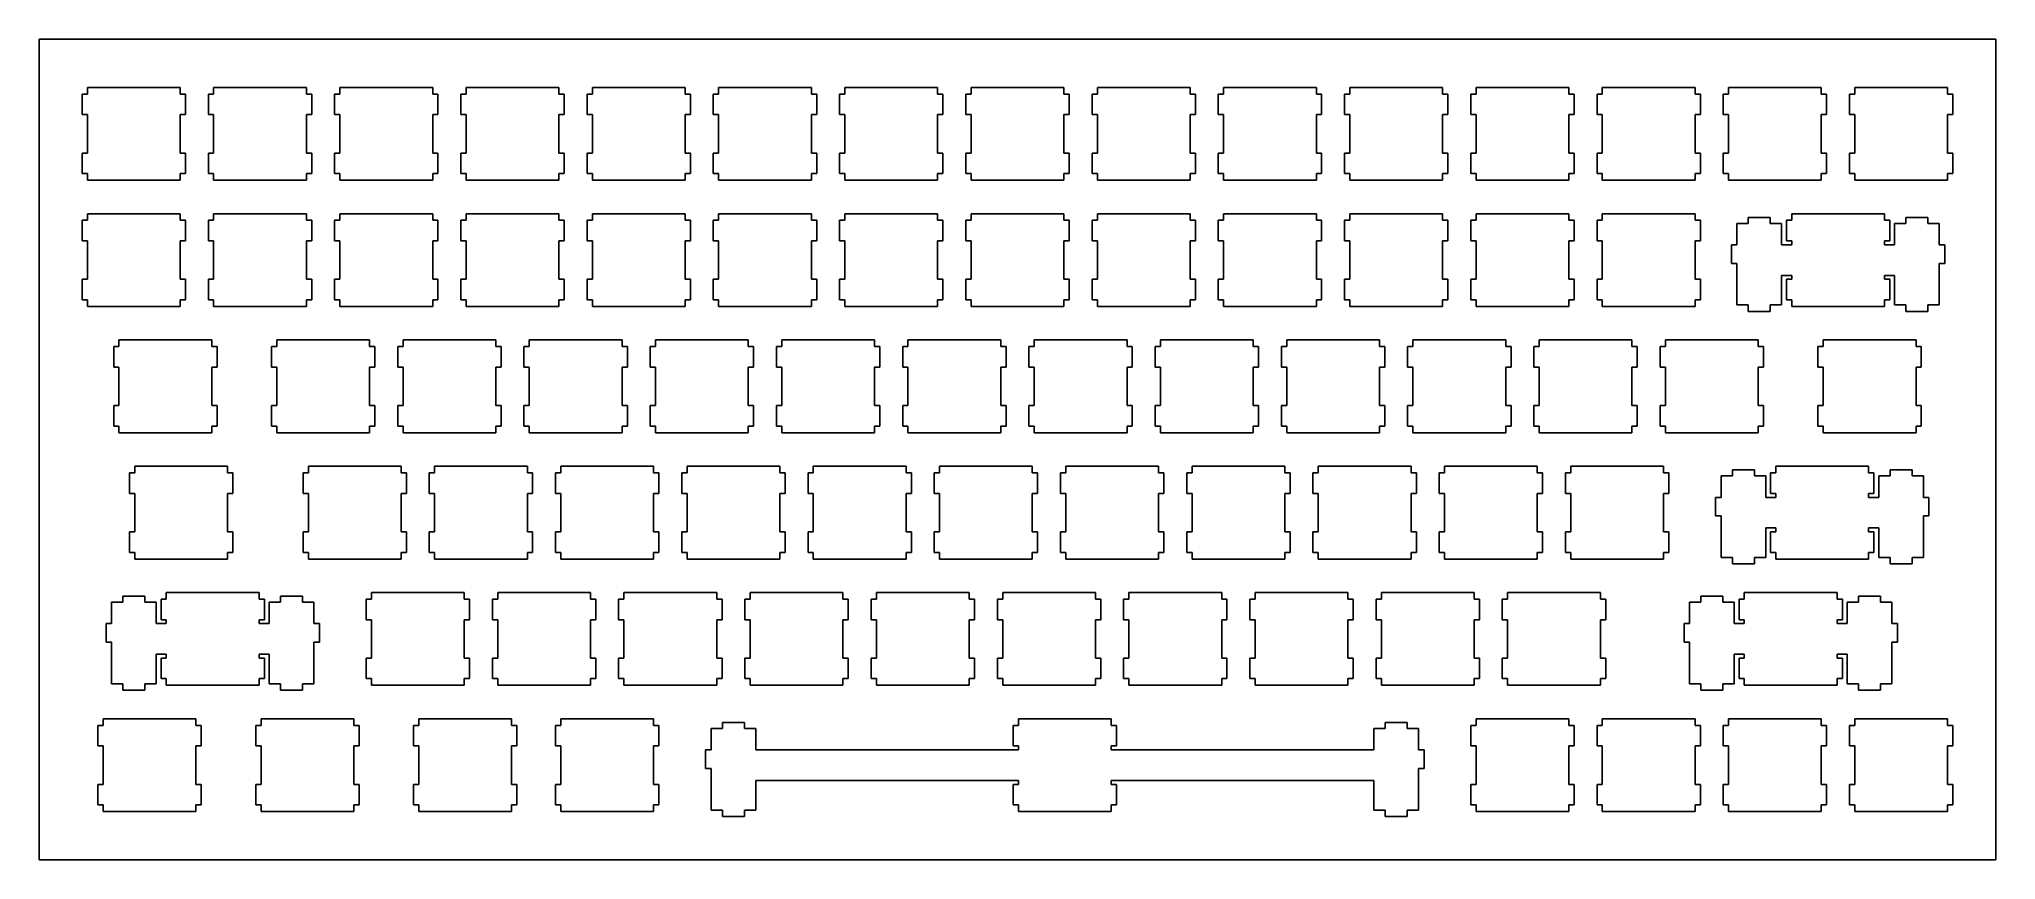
# Model space of a CAD drawing. Extents: x 0 to 295, y 0 to 124.
import ezdxf

# ---------------------------------------------------------------- set-up
doc = ezdxf.new("R2010")
doc.units = 0
doc.layers.get('0').update_dxf_attribs({"linetype": 'CONTINUOUS'})

msp = doc.modelspace()

# ---------------------------------------------------------------- linework, layer by layer
at = {"color": 0}
for p, q in [((0.09508, 124.083), (295.37, 124.083)), ((0.09508, 0.25769), (0.09508, 124.083)), ((295.37, 124.083), (295.37, 0.25769)), ((7.38216, 115.796), (6.58153, 115.796)), ((6.58153, 115.796), (6.58153, 112.696)), ((7.38216, 116.796), (7.38216, 115.796)), ((21.3817, 116.796), (7.38216, 116.796)), ((21.3817, 115.796), (21.3817, 116.796)), ((22.1809, 115.796), (21.3817, 115.796)), ((22.1809, 112.696), (22.1809, 115.796)), ((26.4322, 115.796), (25.6315, 115.796)), ((25.6315, 115.796), (25.6315, 112.696)), ((26.4322, 116.796), (26.4322, 115.796)), ((40.4315, 116.796), (26.4322, 116.796)), ((40.4315, 115.796), (40.4315, 116.796)), ((41.2309, 115.796), (40.4315, 115.796)), ((41.2309, 112.696), (41.2309, 115.796)), ((45.4822, 115.796), (44.6814, 115.796)), ((44.6814, 115.796), (44.6814, 112.696)), ((45.4822, 116.796), (45.4822, 115.796)), ((59.4815, 116.796), (45.4822, 116.796)), ((59.4815, 115.796), (59.4815, 116.796)), ((60.2809, 115.796), (59.4815, 115.796)), ((60.2809, 112.696), (60.2809, 115.796)), ((64.5322, 115.796), (63.7314, 115.796)), ((63.7314, 115.796), (63.7314, 112.696)), ((64.5322, 116.796), (64.5322, 115.796)), ((78.5315, 116.796), (64.5322, 116.796)), ((78.5315, 115.796), (78.5315, 116.796)), ((79.3309, 115.796), (78.5315, 115.796)), ((79.3309, 112.696), (79.3309, 115.796)), ((83.5822, 115.796), (82.7814, 115.796)), ((82.7814, 115.796), (82.7814, 112.696)), ((83.5822, 116.796), (83.5822, 115.796)), ((97.5815, 116.796), (83.5822, 116.796)), ((97.5815, 115.796), (97.5815, 116.796)), ((98.3809, 115.796), (97.5815, 115.796)), ((98.3809, 112.696), (98.3809, 115.796)), ((102.632, 115.796), (101.831, 115.796)), ((101.831, 115.796), (101.831, 112.696)), ((102.632, 116.796), (102.632, 115.796)), ((116.632, 116.796), (102.632, 116.796)), ((116.632, 115.796), (116.632, 116.796)), ((117.431, 115.796), (116.632, 115.796)), ((117.431, 112.696), (117.431, 115.796)), ((121.682, 115.796), (120.881, 115.796)), ((120.881, 115.796), (120.881, 112.696)), ((121.682, 116.796), (121.682, 115.796)), ((135.682, 116.796), (121.682, 116.796)), ((135.682, 115.796), (135.682, 116.796)), ((136.481, 115.796), (135.682, 115.796)), ((136.481, 112.696), (136.481, 115.796)), ((140.732, 115.796), (139.931, 115.796)), ((139.931, 115.796), (139.931, 112.696)), ((140.732, 116.796), (140.732, 115.796)), ((154.732, 116.796), (140.732, 116.796)), ((154.732, 115.796), (154.732, 116.796)), ((155.531, 115.796), (154.732, 115.796)), ((155.531, 112.696), (155.531, 115.796)), ((159.782, 115.796), (158.981, 115.796)), ((158.981, 115.796), (158.981, 112.696)), ((159.782, 116.796), (159.782, 115.796)), ((173.782, 116.796), (159.782, 116.796)), ((173.782, 115.796), (173.782, 116.796)), ((174.581, 115.796), (173.782, 115.796)), ((174.581, 112.696), (174.581, 115.796)), ((178.832, 115.796), (178.031, 115.796)), ((178.031, 115.796), (178.031, 112.696)), ((178.832, 116.796), (178.832, 115.796)), ((192.832, 116.796), (178.832, 116.796)), ((192.832, 115.796), (192.832, 116.796)), ((193.631, 115.796), (192.832, 115.796)), ((193.631, 112.696), (193.631, 115.796)), ((197.882, 115.796), (197.081, 115.796)), ((197.081, 115.796), (197.081, 112.696)), ((197.882, 116.796), (197.882, 115.796)), ((211.882, 116.796), (197.882, 116.796)), ((211.882, 115.796), (211.882, 116.796)), ((212.681, 115.796), (211.882, 115.796)), ((212.681, 112.696), (212.681, 115.796)), ((216.932, 115.796), (216.131, 115.796)), ((216.131, 115.796), (216.131, 112.696)), ((216.932, 116.796), (216.932, 115.796)), ((230.932, 116.796), (216.932, 116.796)), ((230.932, 115.796), (230.932, 116.796)), ((231.731, 115.796), (230.932, 115.796)), ((231.731, 112.696), (231.731, 115.796)), ((235.982, 115.796), (235.181, 115.796)), ((235.181, 115.796), (235.181, 112.696)), ((235.982, 116.796), (235.982, 115.796)), ((249.982, 116.796), (235.982, 116.796)), ((249.982, 115.796), (249.982, 116.796)), ((250.781, 115.796), (249.982, 115.796)), ((250.781, 112.696), (250.781, 115.796)), ((255.032, 115.796), (254.231, 115.796)), ((254.231, 115.796), (254.231, 112.696)), ((255.032, 116.796), (255.032, 115.796)), ((269.032, 116.796), (255.032, 116.796)), ((269.032, 115.796), (269.032, 116.796)), ((269.831, 115.796), (269.032, 115.796)), ((269.831, 112.696), (269.831, 115.796)), ((274.082, 115.796), (273.281, 115.796)), ((273.281, 115.796), (273.281, 112.696)), ((274.082, 116.796), (274.082, 115.796)), ((288.082, 116.796), (274.082, 116.796)), ((288.082, 115.796), (288.082, 116.796)), ((288.881, 115.796), (288.082, 115.796)), ((288.881, 112.696), (288.881, 115.796)), ((6.58153, 112.696), (7.38216, 112.696)), ((7.38216, 112.696), (7.38216, 106.896)), ((21.3817, 106.896), (21.3817, 112.696)), ((21.3817, 112.696), (22.1809, 112.696)), ((25.6315, 112.696), (26.4322, 112.696)), ((26.4322, 112.696), (26.4322, 106.896)), ((40.4315, 106.896), (40.4315, 112.696)), ((40.4315, 112.696), (41.2309, 112.696)), ((44.6814, 112.696), (45.4822, 112.696)), ((45.4822, 112.696), (45.4822, 106.896)), ((59.4815, 106.896), (59.4815, 112.696)), ((59.4815, 112.696), (60.2809, 112.696)), ((63.7314, 112.696), (64.5322, 112.696)), ((64.5322, 112.696), (64.5322, 106.896)), ((78.5315, 106.896), (78.5315, 112.696)), ((78.5315, 112.696), (79.3309, 112.696)), ((82.7814, 112.696), (83.5822, 112.696)), ((83.5822, 112.696), (83.5822, 106.896)), ((97.5815, 106.896), (97.5815, 112.696)), ((97.5815, 112.696), (98.3809, 112.696)), ((101.831, 112.696), (102.632, 112.696)), ((102.632, 112.696), (102.632, 106.896)), ((116.632, 106.896), (116.632, 112.696)), ((116.632, 112.696), (117.431, 112.696)), ((120.881, 112.696), (121.682, 112.696)), ((121.682, 112.696), (121.682, 106.896)), ((135.682, 106.896), (135.682, 112.696)), ((135.682, 112.696), (136.481, 112.696)), ((139.931, 112.696), (140.732, 112.696)), ((140.732, 112.696), (140.732, 106.896)), ((154.732, 106.896), (154.732, 112.696)), ((154.732, 112.696), (155.531, 112.696)), ((158.981, 112.696), (159.782, 112.696)), ((159.782, 112.696), (159.782, 106.896)), ((173.782, 106.896), (173.782, 112.696)), ((173.782, 112.696), (174.581, 112.696)), ((178.031, 112.696), (178.832, 112.696)), ((178.832, 112.696), (178.832, 106.896)), ((192.832, 106.896), (192.832, 112.696)), ((192.832, 112.696), (193.631, 112.696)), ((197.081, 112.696), (197.882, 112.696)), ((197.882, 112.696), (197.882, 106.896)), ((211.882, 106.896), (211.882, 112.696)), ((211.882, 112.696), (212.681, 112.696)), ((216.131, 112.696), (216.932, 112.696)), ((216.932, 112.696), (216.932, 106.896)), ((230.932, 106.896), (230.932, 112.696)), ((230.932, 112.696), (231.731, 112.696)), ((235.181, 112.696), (235.982, 112.696)), ((235.982, 112.696), (235.982, 106.896)), ((249.982, 106.896), (249.982, 112.696)), ((249.982, 112.696), (250.781, 112.696)), ((254.231, 112.696), (255.032, 112.696)), ((255.032, 112.696), (255.032, 106.896)), ((269.032, 106.896), (269.032, 112.696)), ((269.032, 112.696), (269.831, 112.696)), ((273.281, 112.696), (274.082, 112.696)), ((274.082, 112.696), (274.082, 106.896)), ((288.082, 106.896), (288.082, 112.696)), ((288.082, 112.696), (288.881, 112.696)), ((7.38216, 106.896), (6.58153, 106.896)), ((6.58153, 106.896), (6.58153, 103.797)), ((22.1809, 106.896), (21.3817, 106.896)), ((22.1809, 103.797), (22.1809, 106.896)), ((26.4322, 106.896), (25.6315, 106.896)), ((25.6315, 106.896), (25.6315, 103.797)), ((41.2309, 106.896), (40.4315, 106.896)), ((41.2309, 103.797), (41.2309, 106.896)), ((45.4822, 106.896), (44.6814, 106.896)), ((44.6814, 106.896), (44.6814, 103.797)), ((60.2809, 106.896), (59.4815, 106.896)), ((60.2809, 103.797), (60.2809, 106.896)), ((64.5322, 106.896), (63.7314, 106.896)), ((63.7314, 106.896), (63.7314, 103.797)), ((79.3309, 106.896), (78.5315, 106.896)), ((79.3309, 103.797), (79.3309, 106.896)), ((83.5822, 106.896), (82.7814, 106.896)), ((82.7814, 106.896), (82.7814, 103.797)), ((98.3809, 106.896), (97.5815, 106.896)), ((98.3809, 103.797), (98.3809, 106.896)), ((102.632, 106.896), (101.831, 106.896)), ((101.831, 106.896), (101.831, 103.797)), ((117.431, 106.896), (116.632, 106.896)), ((117.431, 103.797), (117.431, 106.896)), ((121.682, 106.896), (120.881, 106.896)), ((120.881, 106.896), (120.881, 103.797)), ((136.481, 106.896), (135.682, 106.896)), ((136.481, 103.797), (136.481, 106.896)), ((140.732, 106.896), (139.931, 106.896)), ((139.931, 106.896), (139.931, 103.797)), ((155.531, 106.896), (154.732, 106.896)), ((155.531, 103.797), (155.531, 106.896)), ((159.782, 106.896), (158.981, 106.896)), ((158.981, 106.896), (158.981, 103.797)), ((174.581, 106.896), (173.782, 106.896)), ((174.581, 103.797), (174.581, 106.896)), ((178.832, 106.896), (178.031, 106.896)), ((178.031, 106.896), (178.031, 103.797)), ((193.631, 106.896), (192.832, 106.896)), ((193.631, 103.797), (193.631, 106.896)), ((197.882, 106.896), (197.081, 106.896)), ((197.081, 106.896), (197.081, 103.797)), ((212.681, 106.896), (211.882, 106.896)), ((212.681, 103.797), (212.681, 106.896)), ((216.932, 106.896), (216.131, 106.896)), ((216.131, 106.896), (216.131, 103.797)), ((231.731, 106.896), (230.932, 106.896)), ((231.731, 103.797), (231.731, 106.896)), ((235.982, 106.896), (235.181, 106.896)), ((235.181, 106.896), (235.181, 103.797)), ((250.781, 106.896), (249.982, 106.896)), ((250.781, 103.797), (250.781, 106.896)), ((255.032, 106.896), (254.231, 106.896)), ((254.231, 106.896), (254.231, 103.797)), ((269.831, 106.896), (269.032, 106.896)), ((269.831, 103.797), (269.831, 106.896)), ((274.082, 106.896), (273.281, 106.896)), ((273.281, 106.896), (273.281, 103.797)), ((288.881, 106.896), (288.082, 106.896)), ((288.881, 103.797), (288.881, 106.896)), ((6.58153, 103.797), (7.38216, 103.797)), ((7.38216, 103.797), (7.38216, 102.796)), ((21.3817, 102.796), (21.3817, 103.797)), ((21.3817, 103.797), (22.1809, 103.797)), ((25.6315, 103.797), (26.4322, 103.797)), ((26.4322, 103.797), (26.4322, 102.796)), ((40.4315, 102.796), (40.4315, 103.797)), ((40.4315, 103.797), (41.2309, 103.797)), ((44.6814, 103.797), (45.4822, 103.797)), ((45.4822, 103.797), (45.4822, 102.796)), ((59.4815, 102.796), (59.4815, 103.797)), ((59.4815, 103.797), (60.2809, 103.797)), ((63.7314, 103.797), (64.5322, 103.797)), ((64.5322, 103.797), (64.5322, 102.796)), ((78.5315, 102.796), (78.5315, 103.797)), ((78.5315, 103.797), (79.3309, 103.797)), ((82.7814, 103.797), (83.5822, 103.797)), ((83.5822, 103.797), (83.5822, 102.796)), ((97.5815, 102.796), (97.5815, 103.797)), ((97.5815, 103.797), (98.3809, 103.797)), ((101.831, 103.797), (102.632, 103.797)), ((102.632, 103.797), (102.632, 102.796)), ((116.632, 102.796), (116.632, 103.797)), ((116.632, 103.797), (117.431, 103.797)), ((120.881, 103.797), (121.682, 103.797)), ((121.682, 103.797), (121.682, 102.796)), ((135.682, 102.796), (135.682, 103.797)), ((135.682, 103.797), (136.481, 103.797)), ((139.931, 103.797), (140.732, 103.797)), ((140.732, 103.797), (140.732, 102.796)), ((154.732, 102.796), (154.732, 103.797)), ((154.732, 103.797), (155.531, 103.797)), ((158.981, 103.797), (159.782, 103.797)), ((159.782, 103.797), (159.782, 102.796)), ((173.782, 102.796), (173.782, 103.797)), ((173.782, 103.797), (174.581, 103.797)), ((178.031, 103.797), (178.832, 103.797)), ((178.832, 103.797), (178.832, 102.796)), ((192.832, 102.796), (192.832, 103.797)), ((192.832, 103.797), (193.631, 103.797)), ((197.081, 103.797), (197.882, 103.797)), ((197.882, 103.797), (197.882, 102.796)), ((211.882, 102.796), (211.882, 103.797)), ((211.882, 103.797), (212.681, 103.797)), ((216.131, 103.797), (216.932, 103.797)), ((216.932, 103.797), (216.932, 102.796)), ((230.932, 102.796), (230.932, 103.797)), ((230.932, 103.797), (231.731, 103.797)), ((235.181, 103.797), (235.982, 103.797)), ((235.982, 103.797), (235.982, 102.796)), ((249.982, 102.796), (249.982, 103.797)), ((249.982, 103.797), (250.781, 103.797)), ((254.231, 103.797), (255.032, 103.797)), ((255.032, 103.797), (255.032, 102.796)), ((269.032, 102.796), (269.032, 103.797)), ((269.032, 103.797), (269.831, 103.797)), ((273.281, 103.797), (274.082, 103.797)), ((274.082, 103.797), (274.082, 102.796)), ((288.082, 102.796), (288.082, 103.797)), ((288.082, 103.797), (288.881, 103.797)), ((7.38216, 102.796), (21.3817, 102.796)), ((26.4322, 102.796), (40.4315, 102.796)), ((45.4822, 102.796), (59.4815, 102.796)), ((64.5322, 102.796), (78.5315, 102.796)), ((83.5822, 102.796), (97.5815, 102.796)), ((102.632, 102.796), (116.632, 102.796)), ((121.682, 102.796), (135.682, 102.796)), ((140.732, 102.796), (154.732, 102.796)), ((159.782, 102.796), (173.782, 102.796)), ((178.832, 102.796), (192.832, 102.796)), ((197.882, 102.796), (211.882, 102.796)), ((216.932, 102.796), (230.932, 102.796)), ((235.982, 102.796), (249.982, 102.796)), ((255.032, 102.796), (269.032, 102.796)), ((274.082, 102.796), (288.082, 102.796)), ((7.38216, 97.7456), (7.38216, 96.7465)), ((21.3817, 97.7456), (7.38216, 97.7456)), ((21.3817, 96.7465), (21.3817, 97.7456)), ((26.4322, 97.7456), (26.4322, 96.7465)), ((40.4315, 97.7456), (26.4322, 97.7456)), ((40.4315, 96.7465), (40.4315, 97.7456)), ((45.4822, 97.7456), (45.4822, 96.7465)), ((59.4815, 97.7456), (45.4822, 97.7456)), ((59.4815, 96.7465), (59.4815, 97.7456)), ((64.5322, 97.7456), (64.5322, 96.7465)), ((78.5315, 97.7456), (64.5322, 97.7456)), ((78.5315, 96.7465), (78.5315, 97.7456)), ((83.5822, 97.7456), (83.5822, 96.7465)), ((97.5815, 97.7456), (83.5822, 97.7456)), ((97.5815, 96.7465), (97.5815, 97.7456)), ((102.632, 97.7456), (102.632, 96.7465)), ((116.632, 97.7456), (102.632, 97.7456)), ((116.632, 96.7465), (116.632, 97.7456)), ((121.682, 97.7456), (121.682, 96.7465)), ((135.682, 97.7456), (121.682, 97.7456)), ((135.682, 96.7465), (135.682, 97.7456)), ((140.732, 97.7456), (140.732, 96.7465)), ((154.732, 97.7456), (140.732, 97.7456)), ((154.732, 96.7465), (154.732, 97.7456)), ((159.782, 97.7456), (159.782, 96.7465)), ((173.782, 97.7456), (159.782, 97.7456)), ((173.782, 96.7465), (173.782, 97.7456)), ((178.832, 97.7456), (178.832, 96.7465)), ((192.832, 97.7456), (178.832, 97.7456)), ((192.832, 96.7465), (192.832, 97.7456)), ((197.882, 97.7456), (197.882, 96.7465)), ((211.882, 97.7456), (197.882, 97.7456)), ((211.882, 96.7465), (211.882, 97.7456)), ((216.932, 97.7456), (216.932, 96.7465)), ((230.932, 97.7456), (216.932, 97.7456)), ((230.932, 96.7465), (230.932, 97.7456)), ((235.982, 97.7456), (235.982, 96.7465)), ((249.982, 97.7456), (235.982, 97.7456)), ((249.982, 96.7465), (249.982, 97.7456)), ((264.557, 97.7456), (264.557, 96.7465)), ((278.557, 97.7456), (264.557, 97.7456)), ((278.557, 96.7465), (278.557, 97.7456)), ((7.38216, 96.7465), (6.58153, 96.7465)), ((6.58153, 96.7465), (6.58153, 93.6459)), ((22.1809, 96.7465), (21.3817, 96.7465)), ((22.1809, 93.6459), (22.1809, 96.7465)), ((26.4322, 96.7465), (25.6315, 96.7465)), ((25.6315, 96.7465), (25.6315, 93.6459)), ((41.2309, 96.7465), (40.4315, 96.7465)), ((41.2309, 93.6459), (41.2309, 96.7465)), ((45.4822, 96.7465), (44.6814, 96.7465)), ((44.6814, 96.7465), (44.6814, 93.6459)), ((60.2809, 96.7465), (59.4815, 96.7465)), ((60.2809, 93.6459), (60.2809, 96.7465)), ((64.5322, 96.7465), (63.7314, 96.7465)), ((63.7314, 96.7465), (63.7314, 93.6459)), ((79.3309, 96.7465), (78.5315, 96.7465)), ((79.3309, 93.6459), (79.3309, 96.7465)), ((83.5822, 96.7465), (82.7814, 96.7465)), ((82.7814, 96.7465), (82.7814, 93.6459)), ((98.3809, 96.7465), (97.5815, 96.7465)), ((98.3809, 93.6459), (98.3809, 96.7465)), ((102.632, 96.7465), (101.831, 96.7465)), ((101.831, 96.7465), (101.831, 93.6459)), ((117.431, 96.7465), (116.632, 96.7465)), ((117.431, 93.6459), (117.431, 96.7465)), ((121.682, 96.7465), (120.881, 96.7465)), ((120.881, 96.7465), (120.881, 93.6459)), ((136.481, 96.7465), (135.682, 96.7465)), ((136.481, 93.6459), (136.481, 96.7465)), ((140.732, 96.7465), (139.931, 96.7465)), ((139.931, 96.7465), (139.931, 93.6459)), ((155.531, 96.7465), (154.732, 96.7465)), ((155.531, 93.6459), (155.531, 96.7465)), ((159.782, 96.7465), (158.981, 96.7465)), ((158.981, 96.7465), (158.981, 93.6459)), ((174.581, 96.7465), (173.782, 96.7465)), ((174.581, 93.6459), (174.581, 96.7465)), ((178.832, 96.7465), (178.031, 96.7465)), ((178.031, 96.7465), (178.031, 93.6459)), ((193.631, 96.7465), (192.832, 96.7465)), ((193.631, 93.6459), (193.631, 96.7465)), ((197.882, 96.7465), (197.081, 96.7465)), ((197.081, 96.7465), (197.081, 93.6459)), ((212.681, 96.7465), (211.882, 96.7465)), ((212.681, 93.6459), (212.681, 96.7465)), ((216.932, 96.7465), (216.131, 96.7465)), ((216.131, 96.7465), (216.131, 93.6459)), ((231.731, 96.7465), (230.932, 96.7465)), ((231.731, 93.6459), (231.731, 96.7465)), ((235.982, 96.7465), (235.181, 96.7465)), ((235.181, 96.7465), (235.181, 93.6459)), ((250.781, 96.7465), (249.982, 96.7465)), ((250.781, 93.6459), (250.781, 96.7465)), ((258.006, 96.2766), (256.282, 96.2766)), ((256.282, 96.2766), (256.282, 93.0465)), ((261.306, 97.1959), (258.006, 97.1959)), ((258.006, 97.1959), (258.006, 96.2766)), ((261.306, 96.2766), (261.306, 97.1959)), ((263.032, 96.2766), (261.306, 96.2766)), ((263.032, 93.0465), (263.032, 96.2766)), ((264.557, 96.7465), (263.756, 96.7465)), ((263.756, 96.7465), (263.756, 93.6459)), ((279.356, 96.7465), (278.557, 96.7465)), ((279.356, 93.6459), (279.356, 96.7465)), ((281.806, 96.2766), (280.082, 96.2766)), ((280.082, 96.2766), (280.082, 93.0465)), ((285.107, 97.1959), (281.806, 97.1959)), ((281.806, 97.1959), (281.806, 96.2766)), ((285.107, 96.2766), (285.107, 97.1959)), ((286.832, 96.2766), (285.107, 96.2766)), ((286.832, 93.0465), (286.832, 96.2766)), ((6.58153, 93.6459), (7.38216, 93.6459)), ((7.38216, 93.6459), (7.38216, 87.8459)), ((21.3817, 87.8459), (21.3817, 93.6459)), ((21.3817, 93.6459), (22.1809, 93.6459)), ((25.6315, 93.6459), (26.4322, 93.6459)), ((26.4322, 93.6459), (26.4322, 87.8459)), ((40.4315, 87.8459), (40.4315, 93.6459)), ((40.4315, 93.6459), (41.2309, 93.6459)), ((44.6814, 93.6459), (45.4822, 93.6459)), ((45.4822, 93.6459), (45.4822, 87.8459)), ((59.4815, 87.8459), (59.4815, 93.6459)), ((59.4815, 93.6459), (60.2809, 93.6459)), ((63.7314, 93.6459), (64.5322, 93.6459)), ((64.5322, 93.6459), (64.5322, 87.8459)), ((78.5315, 87.8459), (78.5315, 93.6459)), ((78.5315, 93.6459), (79.3309, 93.6459)), ((82.7814, 93.6459), (83.5822, 93.6459)), ((83.5822, 93.6459), (83.5822, 87.8459)), ((97.5815, 87.8459), (97.5815, 93.6459)), ((97.5815, 93.6459), (98.3809, 93.6459)), ((101.831, 93.6459), (102.632, 93.6459)), ((102.632, 93.6459), (102.632, 87.8459)), ((116.632, 87.8459), (116.632, 93.6459)), ((116.632, 93.6459), (117.431, 93.6459)), ((120.881, 93.6459), (121.682, 93.6459)), ((121.682, 93.6459), (121.682, 87.8459)), ((135.682, 87.8459), (135.682, 93.6459)), ((135.682, 93.6459), (136.481, 93.6459)), ((139.931, 93.6459), (140.732, 93.6459)), ((140.732, 93.6459), (140.732, 87.8459)), ((154.732, 87.8459), (154.732, 93.6459)), ((154.732, 93.6459), (155.531, 93.6459)), ((158.981, 93.6459), (159.782, 93.6459)), ((159.782, 93.6459), (159.782, 87.8459)), ((173.782, 87.8459), (173.782, 93.6459)), ((173.782, 93.6459), (174.581, 93.6459)), ((178.031, 93.6459), (178.832, 93.6459)), ((178.832, 93.6459), (178.832, 87.8459)), ((192.832, 87.8459), (192.832, 93.6459)), ((192.832, 93.6459), (193.631, 93.6459)), ((197.081, 93.6459), (197.882, 93.6459)), ((197.882, 93.6459), (197.882, 87.8459)), ((211.882, 87.8459), (211.882, 93.6459)), ((211.882, 93.6459), (212.681, 93.6459)), ((216.131, 93.6459), (216.932, 93.6459)), ((216.932, 93.6459), (216.932, 87.8459)), ((230.932, 87.8459), (230.932, 93.6459)), ((230.932, 93.6459), (231.731, 93.6459)), ((235.181, 93.6459), (235.982, 93.6459)), ((235.982, 93.6459), (235.982, 87.8459)), ((249.982, 87.8459), (249.982, 93.6459)), ((249.982, 93.6459), (250.781, 93.6459)), ((256.282, 93.0465), (255.457, 93.0465)), ((255.457, 93.0465), (255.457, 90.2462)), ((264.557, 93.0465), (263.032, 93.0465)), ((263.756, 93.6459), (264.557, 93.6459)), ((264.557, 93.6459), (264.557, 93.0465)), ((278.557, 93.0465), (278.557, 93.6459)), ((278.557, 93.6459), (279.356, 93.6459)), ((280.082, 93.0465), (278.557, 93.0465)), ((287.656, 93.0465), (286.832, 93.0465)), ((287.656, 90.2462), (287.656, 93.0465)), ((255.457, 90.2462), (256.282, 90.2462)), ((256.282, 90.2462), (256.282, 83.9763)), ((286.832, 83.9763), (286.832, 90.2462)), ((286.832, 90.2462), (287.656, 90.2462)), ((7.38216, 87.8459), (6.58153, 87.8459)), ((6.58153, 87.8459), (6.58153, 84.7467)), ((22.1809, 87.8459), (21.3817, 87.8459)), ((22.1809, 84.7467), (22.1809, 87.8459)), ((26.4322, 87.8459), (25.6315, 87.8459)), ((25.6315, 87.8459), (25.6315, 84.7467)), ((41.2309, 87.8459), (40.4315, 87.8459)), ((41.2309, 84.7467), (41.2309, 87.8459)), ((45.4822, 87.8459), (44.6814, 87.8459)), ((44.6814, 87.8459), (44.6814, 84.7467)), ((60.2809, 87.8459), (59.4815, 87.8459)), ((60.2809, 84.7467), (60.2809, 87.8459)), ((64.5322, 87.8459), (63.7314, 87.8459)), ((63.7314, 87.8459), (63.7314, 84.7467)), ((79.3309, 87.8459), (78.5315, 87.8459)), ((79.3309, 84.7467), (79.3309, 87.8459)), ((83.5822, 87.8459), (82.7814, 87.8459)), ((82.7814, 87.8459), (82.7814, 84.7467)), ((98.3809, 87.8459), (97.5815, 87.8459)), ((98.3809, 84.7467), (98.3809, 87.8459)), ((102.632, 87.8459), (101.831, 87.8459)), ((101.831, 87.8459), (101.831, 84.7467)), ((117.431, 87.8459), (116.632, 87.8459)), ((117.431, 84.7467), (117.431, 87.8459)), ((121.682, 87.8459), (120.881, 87.8459)), ((120.881, 87.8459), (120.881, 84.7467)), ((136.481, 87.8459), (135.682, 87.8459)), ((136.481, 84.7467), (136.481, 87.8459)), ((140.732, 87.8459), (139.931, 87.8459)), ((139.931, 87.8459), (139.931, 84.7467)), ((155.531, 87.8459), (154.732, 87.8459)), ((155.531, 84.7467), (155.531, 87.8459)), ((159.782, 87.8459), (158.981, 87.8459)), ((158.981, 87.8459), (158.981, 84.7467)), ((174.581, 87.8459), (173.782, 87.8459)), ((174.581, 84.7467), (174.581, 87.8459)), ((178.832, 87.8459), (178.031, 87.8459)), ((178.031, 87.8459), (178.031, 84.7467)), ((193.631, 87.8459), (192.832, 87.8459)), ((193.631, 84.7467), (193.631, 87.8459)), ((197.882, 87.8459), (197.081, 87.8459)), ((197.081, 87.8459), (197.081, 84.7467)), ((212.681, 87.8459), (211.882, 87.8459)), ((212.681, 84.7467), (212.681, 87.8459)), ((216.932, 87.8459), (216.131, 87.8459)), ((216.131, 87.8459), (216.131, 84.7467)), ((231.731, 87.8459), (230.932, 87.8459)), ((231.731, 84.7467), (231.731, 87.8459)), ((235.982, 87.8459), (235.181, 87.8459)), ((235.181, 87.8459), (235.181, 84.7467)), ((250.781, 87.8459), (249.982, 87.8459)), ((250.781, 84.7467), (250.781, 87.8459)), ((263.032, 83.9763), (263.032, 88.4467)), ((263.032, 88.4467), (264.557, 88.4467)), ((264.557, 87.8459), (263.756, 87.8459)), ((263.756, 87.8459), (263.756, 84.7467)), ((264.557, 88.4467), (264.557, 87.8459)), ((278.557, 87.8459), (278.557, 88.4467)), ((278.557, 88.4467), (280.082, 88.4467)), ((279.356, 87.8459), (278.557, 87.8459)), ((279.356, 84.7467), (279.356, 87.8459)), ((280.082, 88.4467), (280.082, 83.9763)), ((6.58153, 84.7467), (7.38216, 84.7467)), ((7.38216, 84.7467), (7.38216, 83.7463)), ((7.38216, 83.7463), (21.3817, 83.7463)), ((21.3817, 83.7463), (21.3817, 84.7467)), ((21.3817, 84.7467), (22.1809, 84.7467)), ((25.6315, 84.7467), (26.4322, 84.7467)), ((26.4322, 84.7467), (26.4322, 83.7463)), ((26.4322, 83.7463), (40.4315, 83.7463)), ((40.4315, 83.7463), (40.4315, 84.7467)), ((40.4315, 84.7467), (41.2309, 84.7467)), ((44.6814, 84.7467), (45.4822, 84.7467)), ((45.4822, 84.7467), (45.4822, 83.7463)), ((45.4822, 83.7463), (59.4815, 83.7463)), ((59.4815, 83.7463), (59.4815, 84.7467)), ((59.4815, 84.7467), (60.2809, 84.7467)), ((63.7314, 84.7467), (64.5322, 84.7467)), ((64.5322, 84.7467), (64.5322, 83.7463)), ((64.5322, 83.7463), (78.5315, 83.7463)), ((78.5315, 83.7463), (78.5315, 84.7467)), ((78.5315, 84.7467), (79.3309, 84.7467)), ((82.7814, 84.7467), (83.5822, 84.7467)), ((83.5822, 84.7467), (83.5822, 83.7463)), ((83.5822, 83.7463), (97.5815, 83.7463)), ((97.5815, 83.7463), (97.5815, 84.7467)), ((97.5815, 84.7467), (98.3809, 84.7467)), ((101.831, 84.7467), (102.632, 84.7467)), ((102.632, 84.7467), (102.632, 83.7463)), ((102.632, 83.7463), (116.632, 83.7463)), ((116.632, 83.7463), (116.632, 84.7467)), ((116.632, 84.7467), (117.431, 84.7467)), ((120.881, 84.7467), (121.682, 84.7467)), ((121.682, 84.7467), (121.682, 83.7463)), ((121.682, 83.7463), (135.682, 83.7463)), ((135.682, 83.7463), (135.682, 84.7467)), ((135.682, 84.7467), (136.481, 84.7467)), ((139.931, 84.7467), (140.732, 84.7467)), ((140.732, 84.7467), (140.732, 83.7463)), ((140.732, 83.7463), (154.732, 83.7463)), ((154.732, 83.7463), (154.732, 84.7467)), ((154.732, 84.7467), (155.531, 84.7467)), ((158.981, 84.7467), (159.782, 84.7467)), ((159.782, 84.7467), (159.782, 83.7463)), ((159.782, 83.7463), (173.782, 83.7463)), ((173.782, 83.7463), (173.782, 84.7467)), ((173.782, 84.7467), (174.581, 84.7467)), ((178.031, 84.7467), (178.832, 84.7467)), ((178.832, 84.7467), (178.832, 83.7463)), ((178.832, 83.7463), (192.832, 83.7463)), ((192.832, 83.7463), (192.832, 84.7467)), ((192.832, 84.7467), (193.631, 84.7467)), ((197.081, 84.7467), (197.882, 84.7467)), ((197.882, 84.7467), (197.882, 83.7463)), ((197.882, 83.7463), (211.882, 83.7463)), ((211.882, 83.7463), (211.882, 84.7467)), ((211.882, 84.7467), (212.681, 84.7467)), ((216.131, 84.7467), (216.932, 84.7467)), ((216.932, 84.7467), (216.932, 83.7463)), ((216.932, 83.7463), (230.932, 83.7463)), ((230.932, 83.7463), (230.932, 84.7467)), ((230.932, 84.7467), (231.731, 84.7467)), ((235.181, 84.7467), (235.982, 84.7467)), ((235.982, 84.7467), (235.982, 83.7463)), ((235.982, 83.7463), (249.982, 83.7463)), ((249.982, 83.7463), (249.982, 84.7467)), ((249.982, 84.7467), (250.781, 84.7467)), ((256.282, 83.9763), (258.006, 83.9763)), ((258.006, 83.9763), (258.006, 82.9966)), ((258.006, 82.9966), (261.306, 82.9966)), ((261.306, 82.9966), (261.306, 83.9763)), ((261.306, 83.9763), (263.032, 83.9763)), ((263.756, 84.7467), (264.557, 84.7467)), ((264.557, 84.7467), (264.557, 83.7463)), ((264.557, 83.7463), (278.557, 83.7463)), ((278.557, 83.7463), (278.557, 84.7467)), ((278.557, 84.7467), (279.356, 84.7467)), ((280.082, 83.9763), (281.806, 83.9763)), ((281.806, 83.9763), (281.806, 82.9966)), ((281.806, 82.9966), (285.107, 82.9966)), ((285.107, 82.9966), (285.107, 83.9763)), ((285.107, 83.9763), (286.832, 83.9763)), ((12.1447, 77.6965), (11.344, 77.6965)), ((11.344, 77.6965), (11.344, 74.5959)), ((12.1447, 78.6956), (12.1447, 77.6965)), ((26.1441, 78.6956), (12.1447, 78.6956)), ((26.1441, 77.6965), (26.1441, 78.6956)), ((26.9448, 77.6965), (26.1441, 77.6965)), ((26.9448, 74.5959), (26.9448, 77.6965)), ((35.9572, 77.6965), (35.1565, 77.6965)), ((35.1565, 77.6965), (35.1565, 74.5959)), ((35.9572, 78.6956), (35.9572, 77.6965)), ((49.9565, 78.6956), (35.9572, 78.6956)), ((49.9565, 77.6965), (49.9565, 78.6956)), ((50.7559, 77.6965), (49.9565, 77.6965)), ((50.7559, 74.5959), (50.7559, 77.6965)), ((55.0072, 77.6965), (54.2064, 77.6965)), ((54.2064, 77.6965), (54.2064, 74.5959)), ((55.0072, 78.6956), (55.0072, 77.6965)), ((69.0065, 78.6956), (55.0072, 78.6956)), ((69.0065, 77.6965), (69.0065, 78.6956)), ((69.8059, 77.6965), (69.0065, 77.6965)), ((69.8059, 74.5959), (69.8059, 77.6965)), ((74.0572, 77.6965), (73.2564, 77.6965)), ((73.2564, 77.6965), (73.2564, 74.5959)), ((74.0572, 78.6956), (74.0572, 77.6965)), ((88.0565, 78.6956), (74.0572, 78.6956)), ((88.0565, 77.6965), (88.0565, 78.6956)), ((88.8559, 77.6965), (88.0565, 77.6965)), ((88.8559, 74.5959), (88.8559, 77.6965)), ((93.1072, 77.6965), (92.3064, 77.6965)), ((92.3064, 77.6965), (92.3064, 74.5959)), ((93.1072, 78.6956), (93.1072, 77.6965)), ((107.107, 78.6956), (93.1072, 78.6956)), ((107.107, 77.6965), (107.107, 78.6956)), ((107.906, 77.6965), (107.107, 77.6965)), ((107.906, 74.5959), (107.906, 77.6965)), ((112.157, 77.6965), (111.356, 77.6965)), ((111.356, 77.6965), (111.356, 74.5959)), ((112.157, 78.6956), (112.157, 77.6965)), ((126.157, 78.6956), (112.157, 78.6956)), ((126.157, 77.6965), (126.157, 78.6956)), ((126.956, 77.6965), (126.157, 77.6965)), ((126.956, 74.5959), (126.956, 77.6965)), ((131.207, 77.6965), (130.406, 77.6965)), ((130.406, 77.6965), (130.406, 74.5959)), ((131.207, 78.6956), (131.207, 77.6965)), ((145.207, 78.6956), (131.207, 78.6956)), ((145.207, 77.6965), (145.207, 78.6956)), ((146.006, 77.6965), (145.207, 77.6965)), ((146.006, 74.5959), (146.006, 77.6965)), ((150.257, 77.6965), (149.456, 77.6965)), ((149.456, 77.6965), (149.456, 74.5959)), ((150.257, 78.6956), (150.257, 77.6965)), ((164.257, 78.6956), (150.257, 78.6956)), ((164.257, 77.6965), (164.257, 78.6956)), ((165.056, 77.6965), (164.257, 77.6965)), ((165.056, 74.5959), (165.056, 77.6965)), ((169.307, 77.6965), (168.506, 77.6965)), ((168.506, 77.6965), (168.506, 74.5959)), ((169.307, 78.6956), (169.307, 77.6965)), ((183.307, 78.6956), (169.307, 78.6956)), ((183.307, 77.6965), (183.307, 78.6956)), ((184.106, 77.6965), (183.307, 77.6965)), ((184.106, 74.5959), (184.106, 77.6965)), ((188.357, 77.6965), (187.556, 77.6965)), ((187.556, 77.6965), (187.556, 74.5959)), ((188.357, 78.6956), (188.357, 77.6965)), ((202.357, 78.6956), (188.357, 78.6956)), ((202.357, 77.6965), (202.357, 78.6956)), ((203.156, 77.6965), (202.357, 77.6965)), ((203.156, 74.5959), (203.156, 77.6965)), ((207.407, 77.6965), (206.606, 77.6965)), ((206.606, 77.6965), (206.606, 74.5959)), ((207.407, 78.6956), (207.407, 77.6965)), ((221.407, 78.6956), (207.407, 78.6956)), ((221.407, 77.6965), (221.407, 78.6956)), ((222.206, 77.6965), (221.407, 77.6965)), ((222.206, 74.5959), (222.206, 77.6965)), ((226.457, 77.6965), (225.656, 77.6965)), ((225.656, 77.6965), (225.656, 74.5959)), ((226.457, 78.6956), (226.457, 77.6965)), ((240.457, 78.6956), (226.457, 78.6956)), ((240.457, 77.6965), (240.457, 78.6956)), ((241.256, 77.6965), (240.457, 77.6965)), ((241.256, 74.5959), (241.256, 77.6965)), ((245.507, 77.6965), (244.706, 77.6965)), ((244.706, 77.6965), (244.706, 74.5959)), ((245.507, 78.6956), (245.507, 77.6965)), ((259.507, 78.6956), (245.507, 78.6956)), ((259.507, 77.6965), (259.507, 78.6956)), ((260.306, 77.6965), (259.507, 77.6965)), ((260.306, 74.5959), (260.306, 77.6965)), ((269.32, 77.6965), (268.519, 77.6965)), ((268.519, 77.6965), (268.519, 74.5959)), ((269.32, 78.6956), (269.32, 77.6965)), ((283.319, 78.6956), (269.32, 78.6956)), ((283.319, 77.6965), (283.319, 78.6956)), ((284.12, 77.6965), (283.319, 77.6965)), ((284.12, 74.5959), (284.12, 77.6965)), ((11.344, 74.5959), (12.1447, 74.5959)), ((12.1447, 74.5959), (12.1447, 68.7959)), ((26.1441, 68.7959), (26.1441, 74.5959)), ((26.1441, 74.5959), (26.9448, 74.5959)), ((35.1565, 74.5959), (35.9572, 74.5959)), ((35.9572, 74.5959), (35.9572, 68.7959)), ((49.9565, 68.7959), (49.9565, 74.5959)), ((49.9565, 74.5959), (50.7559, 74.5959)), ((54.2064, 74.5959), (55.0072, 74.5959)), ((55.0072, 74.5959), (55.0072, 68.7959)), ((69.0065, 68.7959), (69.0065, 74.5959)), ((69.0065, 74.5959), (69.8059, 74.5959)), ((73.2564, 74.5959), (74.0572, 74.5959)), ((74.0572, 74.5959), (74.0572, 68.7959)), ((88.0565, 68.7959), (88.0565, 74.5959)), ((88.0565, 74.5959), (88.8559, 74.5959)), ((92.3064, 74.5959), (93.1072, 74.5959)), ((93.1072, 74.5959), (93.1072, 68.7959)), ((107.107, 68.7959), (107.107, 74.5959)), ((107.107, 74.5959), (107.906, 74.5959)), ((111.356, 74.5959), (112.157, 74.5959)), ((112.157, 74.5959), (112.157, 68.7959)), ((126.157, 68.7959), (126.157, 74.5959)), ((126.157, 74.5959), (126.956, 74.5959)), ((130.406, 74.5959), (131.207, 74.5959)), ((131.207, 74.5959), (131.207, 68.7959)), ((145.207, 68.7959), (145.207, 74.5959)), ((145.207, 74.5959), (146.006, 74.5959)), ((149.456, 74.5959), (150.257, 74.5959)), ((150.257, 74.5959), (150.257, 68.7959)), ((164.257, 68.7959), (164.257, 74.5959)), ((164.257, 74.5959), (165.056, 74.5959)), ((168.506, 74.5959), (169.307, 74.5959)), ((169.307, 74.5959), (169.307, 68.7959)), ((183.307, 68.7959), (183.307, 74.5959)), ((183.307, 74.5959), (184.106, 74.5959)), ((187.556, 74.5959), (188.357, 74.5959)), ((188.357, 74.5959), (188.357, 68.7959)), ((202.357, 68.7959), (202.357, 74.5959)), ((202.357, 74.5959), (203.156, 74.5959)), ((206.606, 74.5959), (207.407, 74.5959)), ((207.407, 74.5959), (207.407, 68.7959)), ((221.407, 68.7959), (221.407, 74.5959)), ((221.407, 74.5959), (222.206, 74.5959)), ((225.656, 74.5959), (226.457, 74.5959)), ((226.457, 74.5959), (226.457, 68.7959)), ((240.457, 68.7959), (240.457, 74.5959)), ((240.457, 74.5959), (241.256, 74.5959)), ((244.706, 74.5959), (245.507, 74.5959)), ((245.507, 74.5959), (245.507, 68.7959)), ((259.507, 68.7959), (259.507, 74.5959)), ((259.507, 74.5959), (260.306, 74.5959)), ((268.519, 74.5959), (269.32, 74.5959)), ((269.32, 74.5959), (269.32, 68.7959)), ((283.319, 68.7959), (283.319, 74.5959)), ((283.319, 74.5959), (284.12, 74.5959)), ((12.1447, 68.7959), (11.344, 68.7959)), ((11.344, 68.7959), (11.344, 65.6967)), ((26.9448, 68.7959), (26.1441, 68.7959)), ((26.9448, 65.6967), (26.9448, 68.7959)), ((35.9572, 68.7959), (35.1565, 68.7959)), ((35.1565, 68.7959), (35.1565, 65.6967)), ((50.7559, 68.7959), (49.9565, 68.7959)), ((50.7559, 65.6967), (50.7559, 68.7959)), ((55.0072, 68.7959), (54.2064, 68.7959)), ((54.2064, 68.7959), (54.2064, 65.6967)), ((69.8059, 68.7959), (69.0065, 68.7959)), ((69.8059, 65.6967), (69.8059, 68.7959)), ((74.0572, 68.7959), (73.2564, 68.7959)), ((73.2564, 68.7959), (73.2564, 65.6967)), ((88.8559, 68.7959), (88.0565, 68.7959)), ((88.8559, 65.6967), (88.8559, 68.7959)), ((93.1072, 68.7959), (92.3064, 68.7959)), ((92.3064, 68.7959), (92.3064, 65.6967)), ((107.906, 68.7959), (107.107, 68.7959)), ((107.906, 65.6967), (107.906, 68.7959)), ((112.157, 68.7959), (111.356, 68.7959)), ((111.356, 68.7959), (111.356, 65.6967)), ((126.956, 68.7959), (126.157, 68.7959)), ((126.956, 65.6967), (126.956, 68.7959)), ((131.207, 68.7959), (130.406, 68.7959)), ((130.406, 68.7959), (130.406, 65.6967)), ((146.006, 68.7959), (145.207, 68.7959)), ((146.006, 65.6967), (146.006, 68.7959)), ((150.257, 68.7959), (149.456, 68.7959)), ((149.456, 68.7959), (149.456, 65.6967)), ((165.056, 68.7959), (164.257, 68.7959)), ((165.056, 65.6967), (165.056, 68.7959)), ((169.307, 68.7959), (168.506, 68.7959)), ((168.506, 68.7959), (168.506, 65.6967)), ((184.106, 68.7959), (183.307, 68.7959)), ((184.106, 65.6967), (184.106, 68.7959)), ((188.357, 68.7959), (187.556, 68.7959)), ((187.556, 68.7959), (187.556, 65.6967)), ((203.156, 68.7959), (202.357, 68.7959)), ((203.156, 65.6967), (203.156, 68.7959)), ((207.407, 68.7959), (206.606, 68.7959)), ((206.606, 68.7959), (206.606, 65.6967)), ((222.206, 68.7959), (221.407, 68.7959)), ((222.206, 65.6967), (222.206, 68.7959)), ((226.457, 68.7959), (225.656, 68.7959)), ((225.656, 68.7959), (225.656, 65.6967)), ((241.256, 68.7959), (240.457, 68.7959)), ((241.256, 65.6967), (241.256, 68.7959)), ((245.507, 68.7959), (244.706, 68.7959)), ((244.706, 68.7959), (244.706, 65.6967)), ((260.306, 68.7959), (259.507, 68.7959)), ((260.306, 65.6967), (260.306, 68.7959)), ((269.32, 68.7959), (268.519, 68.7959)), ((268.519, 68.7959), (268.519, 65.6967)), ((284.12, 68.7959), (283.319, 68.7959)), ((284.12, 65.6967), (284.12, 68.7959)), ((11.344, 65.6967), (12.1447, 65.6967)), ((12.1447, 65.6967), (12.1447, 64.6963)), ((26.1441, 64.6963), (26.1441, 65.6967)), ((26.1441, 65.6967), (26.9448, 65.6967)), ((35.1565, 65.6967), (35.9572, 65.6967)), ((35.9572, 65.6967), (35.9572, 64.6963)), ((49.9565, 64.6963), (49.9565, 65.6967)), ((49.9565, 65.6967), (50.7559, 65.6967)), ((54.2064, 65.6967), (55.0072, 65.6967)), ((55.0072, 65.6967), (55.0072, 64.6963)), ((69.0065, 64.6963), (69.0065, 65.6967)), ((69.0065, 65.6967), (69.8059, 65.6967)), ((73.2564, 65.6967), (74.0572, 65.6967)), ((74.0572, 65.6967), (74.0572, 64.6963)), ((88.0565, 64.6963), (88.0565, 65.6967)), ((88.0565, 65.6967), (88.8559, 65.6967)), ((92.3064, 65.6967), (93.1072, 65.6967)), ((93.1072, 65.6967), (93.1072, 64.6963)), ((107.107, 64.6963), (107.107, 65.6967)), ((107.107, 65.6967), (107.906, 65.6967)), ((111.356, 65.6967), (112.157, 65.6967)), ((112.157, 65.6967), (112.157, 64.6963)), ((126.157, 64.6963), (126.157, 65.6967)), ((126.157, 65.6967), (126.956, 65.6967)), ((130.406, 65.6967), (131.207, 65.6967)), ((131.207, 65.6967), (131.207, 64.6963)), ((145.207, 64.6963), (145.207, 65.6967)), ((145.207, 65.6967), (146.006, 65.6967)), ((149.456, 65.6967), (150.257, 65.6967)), ((150.257, 65.6967), (150.257, 64.6963)), ((164.257, 64.6963), (164.257, 65.6967)), ((164.257, 65.6967), (165.056, 65.6967)), ((168.506, 65.6967), (169.307, 65.6967)), ((169.307, 65.6967), (169.307, 64.6963)), ((183.307, 64.6963), (183.307, 65.6967)), ((183.307, 65.6967), (184.106, 65.6967)), ((187.556, 65.6967), (188.357, 65.6967)), ((188.357, 65.6967), (188.357, 64.6963)), ((202.357, 64.6963), (202.357, 65.6967)), ((202.357, 65.6967), (203.156, 65.6967)), ((206.606, 65.6967), (207.407, 65.6967)), ((207.407, 65.6967), (207.407, 64.6963)), ((221.407, 64.6963), (221.407, 65.6967)), ((221.407, 65.6967), (222.206, 65.6967)), ((225.656, 65.6967), (226.457, 65.6967)), ((226.457, 65.6967), (226.457, 64.6963)), ((240.457, 64.6963), (240.457, 65.6967)), ((240.457, 65.6967), (241.256, 65.6967)), ((244.706, 65.6967), (245.507, 65.6967)), ((245.507, 65.6967), (245.507, 64.6963)), ((259.507, 64.6963), (259.507, 65.6967)), ((259.507, 65.6967), (260.306, 65.6967)), ((268.519, 65.6967), (269.32, 65.6967)), ((269.32, 65.6967), (269.32, 64.6963)), ((283.319, 64.6963), (283.319, 65.6967)), ((283.319, 65.6967), (284.12, 65.6967)), ((12.1447, 64.6963), (26.1441, 64.6963)), ((35.9572, 64.6963), (49.9565, 64.6963)), ((55.0072, 64.6963), (69.0065, 64.6963)), ((74.0572, 64.6963), (88.0565, 64.6963)), ((93.1072, 64.6963), (107.107, 64.6963)), ((112.157, 64.6963), (126.157, 64.6963)), ((131.207, 64.6963), (145.207, 64.6963)), ((150.257, 64.6963), (164.257, 64.6963)), ((169.307, 64.6963), (183.307, 64.6963)), ((188.357, 64.6963), (202.357, 64.6963)), ((207.407, 64.6963), (221.407, 64.6963)), ((226.457, 64.6963), (240.457, 64.6963)), ((245.507, 64.6963), (259.507, 64.6963)), ((269.32, 64.6963), (283.319, 64.6963)), ((14.5259, 59.6456), (14.5259, 58.6465)), ((28.5254, 59.6456), (14.5259, 59.6456)), ((28.5254, 58.6465), (28.5254, 59.6456)), ((40.7197, 59.6456), (40.7197, 58.6465)), ((54.719, 59.6456), (40.7197, 59.6456)), ((54.719, 58.6465), (54.719, 59.6456)), ((59.7697, 59.6456), (59.7697, 58.6465)), ((73.769, 59.6456), (59.7697, 59.6456)), ((73.769, 58.6465), (73.769, 59.6456)), ((78.8197, 59.6456), (78.8197, 58.6465)), ((92.819, 59.6456), (78.8197, 59.6456)), ((92.819, 58.6465), (92.819, 59.6456)), ((97.8683, 59.6456), (97.8683, 58.6465)), ((111.869, 59.6456), (97.8683, 59.6456)), ((111.869, 58.6465), (111.869, 59.6456)), ((116.918, 59.6456), (116.918, 58.6465)), ((130.919, 59.6456), (116.918, 59.6456)), ((130.919, 58.6465), (130.919, 59.6456)), ((135.97, 59.6456), (135.97, 58.6465)), ((149.969, 59.6456), (135.97, 59.6456)), ((149.969, 58.6465), (149.969, 59.6456)), ((155.02, 59.6456), (155.02, 58.6465)), ((169.019, 59.6456), (155.02, 59.6456)), ((169.019, 58.6465), (169.019, 59.6456)), ((174.07, 59.6456), (174.07, 58.6465)), ((188.069, 59.6456), (174.07, 59.6456)), ((188.069, 58.6465), (188.069, 59.6456)), ((193.12, 59.6456), (193.12, 58.6465)), ((207.119, 59.6456), (193.12, 59.6456)), ((207.119, 58.6465), (207.119, 59.6456)), ((212.17, 59.6456), (212.17, 58.6465)), ((226.169, 59.6456), (212.17, 59.6456)), ((226.169, 58.6465), (226.169, 59.6456)), ((231.22, 59.6456), (231.22, 58.6465)), ((245.219, 59.6456), (231.22, 59.6456)), ((245.219, 58.6465), (245.219, 59.6456)), ((258.925, 59.0959), (255.626, 59.0959)), ((255.626, 59.0959), (255.626, 58.1766)), ((258.925, 58.1766), (258.925, 59.0959)), ((262.176, 59.6456), (262.176, 58.6465)), ((276.175, 59.6456), (262.176, 59.6456)), ((276.175, 58.6465), (276.175, 59.6456)), ((282.725, 59.0959), (279.426, 59.0959)), ((279.426, 59.0959), (279.426, 58.1766)), ((282.725, 58.1766), (282.725, 59.0959)), ((14.5259, 58.6465), (13.7253, 58.6465)), ((13.7253, 58.6465), (13.7253, 55.5459)), ((29.326, 58.6465), (28.5254, 58.6465)), ((29.326, 55.5459), (29.326, 58.6465)), ((40.7197, 58.6465), (39.9189, 58.6465)), ((39.9189, 58.6465), (39.9189, 55.5459)), ((55.5198, 58.6465), (54.719, 58.6465)), ((55.5198, 55.5459), (55.5198, 58.6465)), ((59.7697, 58.6465), (58.9689, 58.6465)), ((58.9689, 58.6465), (58.9689, 55.5459)), ((74.5698, 58.6465), (73.769, 58.6465)), ((74.5698, 55.5459), (74.5698, 58.6465)), ((78.8197, 58.6465), (78.0189, 58.6465)), ((78.0189, 58.6465), (78.0189, 55.5459)), ((93.6184, 58.6465), (92.819, 58.6465)), ((93.6184, 55.5459), (93.6184, 58.6465)), ((97.8683, 58.6465), (97.0689, 58.6465)), ((97.0689, 58.6465), (97.0689, 55.5459)), ((112.668, 58.6465), (111.869, 58.6465)), ((112.668, 55.5459), (112.668, 58.6465)), ((116.918, 58.6465), (116.119, 58.6465)), ((116.119, 58.6465), (116.119, 55.5459)), ((131.72, 58.6465), (130.919, 58.6465)), ((131.72, 55.5459), (131.72, 58.6465)), ((135.97, 58.6465), (135.169, 58.6465)), ((135.169, 58.6465), (135.169, 55.5459)), ((150.77, 58.6465), (149.969, 58.6465)), ((150.77, 55.5459), (150.77, 58.6465)), ((155.02, 58.6465), (154.219, 58.6465)), ((154.219, 58.6465), (154.219, 55.5459)), ((169.82, 58.6465), (169.019, 58.6465)), ((169.82, 55.5459), (169.82, 58.6465)), ((174.07, 58.6465), (173.269, 58.6465)), ((173.269, 58.6465), (173.269, 55.5459)), ((188.87, 58.6465), (188.069, 58.6465)), ((188.87, 55.5459), (188.87, 58.6465)), ((193.12, 58.6465), (192.319, 58.6465)), ((192.319, 58.6465), (192.319, 55.5459)), ((207.92, 58.6465), (207.119, 58.6465)), ((207.92, 55.5459), (207.92, 58.6465)), ((212.17, 58.6465), (211.369, 58.6465)), ((211.369, 58.6465), (211.369, 55.5459)), ((226.97, 58.6465), (226.169, 58.6465)), ((226.97, 55.5459), (226.97, 58.6465)), ((231.22, 58.6465), (230.419, 58.6465)), ((230.419, 58.6465), (230.419, 55.5459)), ((246.02, 58.6465), (245.219, 58.6465)), ((246.02, 55.5459), (246.02, 58.6465)), ((255.626, 58.1766), (253.899, 58.1766)), ((253.899, 58.1766), (253.899, 54.9465)), ((260.651, 58.1766), (258.925, 58.1766)), ((260.651, 54.9465), (260.651, 58.1766)), ((262.176, 58.6465), (261.375, 58.6465)), ((261.375, 58.6465), (261.375, 55.5459)), ((276.976, 58.6465), (276.175, 58.6465)), ((276.976, 55.5459), (276.976, 58.6465)), ((279.426, 58.1766), (277.701, 58.1766)), ((277.701, 58.1766), (277.701, 54.9465)), ((284.45, 58.1766), (282.725, 58.1766)), ((284.45, 54.9465), (284.45, 58.1766)), ((13.7253, 55.5459), (14.5259, 55.5459)), ((14.5259, 55.5459), (14.5259, 49.7459)), ((28.5254, 49.7459), (28.5254, 55.5459)), ((28.5254, 55.5459), (29.326, 55.5459)), ((39.9189, 55.5459), (40.7197, 55.5459)), ((40.7197, 55.5459), (40.7197, 49.7459)), ((54.719, 49.7459), (54.719, 55.5459)), ((54.719, 55.5459), (55.5198, 55.5459)), ((58.9689, 55.5459), (59.7697, 55.5459)), ((59.7697, 55.5459), (59.7697, 49.7459)), ((73.769, 49.7459), (73.769, 55.5459)), ((73.769, 55.5459), (74.5698, 55.5459)), ((78.0189, 55.5459), (78.8197, 55.5459)), ((78.8197, 55.5459), (78.8197, 49.7459)), ((92.819, 49.7459), (92.819, 55.5459)), ((92.819, 55.5459), (93.6184, 55.5459)), ((97.0689, 55.5459), (97.8683, 55.5459)), ((97.8683, 55.5459), (97.8683, 49.7459)), ((111.869, 49.7459), (111.869, 55.5459)), ((111.869, 55.5459), (112.668, 55.5459)), ((116.119, 55.5459), (116.918, 55.5459)), ((116.918, 55.5459), (116.918, 49.7459)), ((130.919, 49.7459), (130.919, 55.5459)), ((130.919, 55.5459), (131.72, 55.5459)), ((135.169, 55.5459), (135.97, 55.5459)), ((135.97, 55.5459), (135.97, 49.7459)), ((149.969, 49.7459), (149.969, 55.5459)), ((149.969, 55.5459), (150.77, 55.5459)), ((154.219, 55.5459), (155.02, 55.5459)), ((155.02, 55.5459), (155.02, 49.7459)), ((169.019, 49.7459), (169.019, 55.5459)), ((169.019, 55.5459), (169.82, 55.5459)), ((173.269, 55.5459), (174.07, 55.5459)), ((174.07, 55.5459), (174.07, 49.7459)), ((188.069, 49.7459), (188.069, 55.5459)), ((188.069, 55.5459), (188.87, 55.5459)), ((192.319, 55.5459), (193.12, 55.5459)), ((193.12, 55.5459), (193.12, 49.7459)), ((207.119, 49.7459), (207.119, 55.5459)), ((207.119, 55.5459), (207.92, 55.5459)), ((211.369, 55.5459), (212.17, 55.5459)), ((212.17, 55.5459), (212.17, 49.7459)), ((226.169, 49.7459), (226.169, 55.5459)), ((226.169, 55.5459), (226.97, 55.5459)), ((230.419, 55.5459), (231.22, 55.5459)), ((231.22, 55.5459), (231.22, 49.7459)), ((245.219, 49.7459), (245.219, 55.5459)), ((245.219, 55.5459), (246.02, 55.5459)), ((253.899, 54.9465), (253.075, 54.9465)), ((253.075, 54.9465), (253.075, 52.1462)), ((262.176, 54.9465), (260.651, 54.9465)), ((261.375, 55.5459), (262.176, 55.5459)), ((262.176, 55.5459), (262.176, 54.9465)), ((276.175, 54.9465), (276.175, 55.5459)), ((276.175, 55.5459), (276.976, 55.5459)), ((277.701, 54.9465), (276.175, 54.9465)), ((285.276, 54.9465), (284.45, 54.9465)), ((285.276, 52.1462), (285.276, 54.9465)), ((253.075, 52.1462), (253.899, 52.1462)), ((253.899, 52.1462), (253.899, 45.8763)), ((260.651, 45.8763), (260.651, 50.3467)), ((260.651, 50.3467), (262.176, 50.3467)), ((262.176, 50.3467), (262.176, 49.7459)), ((276.175, 49.7459), (276.175, 50.3467)), ((276.175, 50.3467), (277.701, 50.3467)), ((277.701, 50.3467), (277.701, 45.8763)), ((284.45, 45.8763), (284.45, 52.1462)), ((284.45, 52.1462), (285.276, 52.1462)), ((14.5259, 49.7459), (13.7253, 49.7459)), ((13.7253, 49.7459), (13.7253, 46.6467)), ((29.326, 49.7459), (28.5254, 49.7459)), ((29.326, 46.6467), (29.326, 49.7459)), ((40.7197, 49.7459), (39.9189, 49.7459)), ((39.9189, 49.7459), (39.9189, 46.6467)), ((55.5198, 49.7459), (54.719, 49.7459)), ((55.5198, 46.6467), (55.5198, 49.7459)), ((59.7697, 49.7459), (58.9689, 49.7459)), ((58.9689, 49.7459), (58.9689, 46.6467)), ((74.5698, 49.7459), (73.769, 49.7459)), ((74.5698, 46.6467), (74.5698, 49.7459)), ((78.8197, 49.7459), (78.0189, 49.7459)), ((78.0189, 49.7459), (78.0189, 46.6467)), ((93.6184, 49.7459), (92.819, 49.7459)), ((93.6184, 46.6467), (93.6184, 49.7459)), ((97.8683, 49.7459), (97.0689, 49.7459)), ((97.0689, 49.7459), (97.0689, 46.6467)), ((112.668, 49.7459), (111.869, 49.7459)), ((112.668, 46.6467), (112.668, 49.7459)), ((116.918, 49.7459), (116.119, 49.7459)), ((116.119, 49.7459), (116.119, 46.6467)), ((131.72, 49.7459), (130.919, 49.7459)), ((131.72, 46.6467), (131.72, 49.7459)), ((135.97, 49.7459), (135.169, 49.7459)), ((135.169, 49.7459), (135.169, 46.6467)), ((150.77, 49.7459), (149.969, 49.7459)), ((150.77, 46.6467), (150.77, 49.7459)), ((155.02, 49.7459), (154.219, 49.7459)), ((154.219, 49.7459), (154.219, 46.6467)), ((169.82, 49.7459), (169.019, 49.7459)), ((169.82, 46.6467), (169.82, 49.7459)), ((174.07, 49.7459), (173.269, 49.7459)), ((173.269, 49.7459), (173.269, 46.6467)), ((188.87, 49.7459), (188.069, 49.7459)), ((188.87, 46.6467), (188.87, 49.7459)), ((193.12, 49.7459), (192.319, 49.7459)), ((192.319, 49.7459), (192.319, 46.6467)), ((207.92, 49.7459), (207.119, 49.7459)), ((207.92, 46.6467), (207.92, 49.7459)), ((212.17, 49.7459), (211.369, 49.7459)), ((211.369, 49.7459), (211.369, 46.6467)), ((226.97, 49.7459), (226.169, 49.7459)), ((226.97, 46.6467), (226.97, 49.7459)), ((231.22, 49.7459), (230.419, 49.7459)), ((230.419, 49.7459), (230.419, 46.6467)), ((246.02, 49.7459), (245.219, 49.7459)), ((246.02, 46.6467), (246.02, 49.7459)), ((262.176, 49.7459), (261.375, 49.7459)), ((261.375, 49.7459), (261.375, 46.6467)), ((276.976, 49.7459), (276.175, 49.7459)), ((276.976, 46.6467), (276.976, 49.7459)), ((13.7253, 46.6467), (14.5259, 46.6467)), ((14.5259, 46.6467), (14.5259, 45.6463)), ((14.5259, 45.6463), (28.5254, 45.6463)), ((28.5254, 45.6463), (28.5254, 46.6467)), ((28.5254, 46.6467), (29.326, 46.6467)), ((39.9189, 46.6467), (40.7197, 46.6467)), ((40.7197, 46.6467), (40.7197, 45.6463)), ((40.7197, 45.6463), (54.719, 45.6463)), ((54.719, 45.6463), (54.719, 46.6467)), ((54.719, 46.6467), (55.5198, 46.6467)), ((58.9689, 46.6467), (59.7697, 46.6467)), ((59.7697, 46.6467), (59.7697, 45.6463)), ((59.7697, 45.6463), (73.769, 45.6463)), ((73.769, 45.6463), (73.769, 46.6467)), ((73.769, 46.6467), (74.5698, 46.6467)), ((78.0189, 46.6467), (78.8197, 46.6467)), ((78.8197, 46.6467), (78.8197, 45.6463)), ((78.8197, 45.6463), (92.819, 45.6463)), ((92.819, 45.6463), (92.819, 46.6467)), ((92.819, 46.6467), (93.6184, 46.6467)), ((97.0689, 46.6467), (97.8683, 46.6467)), ((97.8683, 46.6467), (97.8683, 45.6463)), ((97.8683, 45.6463), (111.869, 45.6463)), ((111.869, 45.6463), (111.869, 46.6467)), ((111.869, 46.6467), (112.668, 46.6467)), ((116.119, 46.6467), (116.918, 46.6467)), ((116.918, 46.6467), (116.918, 45.6463)), ((116.918, 45.6463), (130.919, 45.6463)), ((130.919, 45.6463), (130.919, 46.6467)), ((130.919, 46.6467), (131.72, 46.6467)), ((135.169, 46.6467), (135.97, 46.6467)), ((135.97, 46.6467), (135.97, 45.6463)), ((135.97, 45.6463), (149.969, 45.6463)), ((149.969, 45.6463), (149.969, 46.6467)), ((149.969, 46.6467), (150.77, 46.6467)), ((154.219, 46.6467), (155.02, 46.6467)), ((155.02, 46.6467), (155.02, 45.6463)), ((155.02, 45.6463), (169.019, 45.6463)), ((169.019, 45.6463), (169.019, 46.6467)), ((169.019, 46.6467), (169.82, 46.6467)), ((173.269, 46.6467), (174.07, 46.6467)), ((174.07, 46.6467), (174.07, 45.6463)), ((174.07, 45.6463), (188.069, 45.6463)), ((188.069, 45.6463), (188.069, 46.6467)), ((188.069, 46.6467), (188.87, 46.6467)), ((192.319, 46.6467), (193.12, 46.6467)), ((193.12, 46.6467), (193.12, 45.6463)), ((193.12, 45.6463), (207.119, 45.6463)), ((207.119, 45.6463), (207.119, 46.6467)), ((207.119, 46.6467), (207.92, 46.6467)), ((211.369, 46.6467), (212.17, 46.6467)), ((212.17, 46.6467), (212.17, 45.6463)), ((212.17, 45.6463), (226.169, 45.6463)), ((226.169, 45.6463), (226.169, 46.6467)), ((226.169, 46.6467), (226.97, 46.6467)), ((230.419, 46.6467), (231.22, 46.6467)), ((231.22, 46.6467), (231.22, 45.6463)), ((231.22, 45.6463), (245.219, 45.6463)), ((245.219, 45.6463), (245.219, 46.6467)), ((245.219, 46.6467), (246.02, 46.6467)), ((253.899, 45.8763), (255.626, 45.8763)), ((255.626, 45.8763), (255.626, 44.8966)), ((255.626, 44.8966), (258.925, 44.8966)), ((258.925, 44.8966), (258.925, 45.8763)), ((258.925, 45.8763), (260.651, 45.8763)), ((261.375, 46.6467), (262.176, 46.6467)), ((262.176, 46.6467), (262.176, 45.6463)), ((262.176, 45.6463), (276.175, 45.6463)), ((276.175, 45.6463), (276.175, 46.6467)), ((276.175, 46.6467), (276.976, 46.6467)), ((277.701, 45.8763), (279.426, 45.8763)), ((279.426, 45.8763), (279.426, 44.8966)), ((279.426, 44.8966), (282.725, 44.8966)), ((282.725, 44.8966), (282.725, 45.8763)), ((282.725, 45.8763), (284.45, 45.8763)), ((12.7372, 39.1266), (11.0119, 39.1266)), ((11.0119, 39.1266), (11.0119, 35.8965)), ((16.0376, 40.0459), (12.7372, 40.0459)), ((12.7372, 40.0459), (12.7372, 39.1266)), ((16.0376, 39.1266), (16.0376, 40.0459)), ((17.7629, 39.1266), (16.0376, 39.1266)), ((17.7629, 35.8965), (17.7629, 39.1266)), ((19.287, 39.5965), (18.4878, 39.5965)), ((18.4878, 39.5965), (18.4878, 36.4959)), ((19.287, 40.5955), (19.287, 39.5965)), ((33.2879, 40.5955), (19.287, 40.5955)), ((33.2879, 39.5965), (33.2879, 40.5955)), ((34.0872, 39.5965), (33.2879, 39.5965)), ((34.0872, 36.4959), (34.0872, 39.5965)), ((36.5372, 39.1266), (34.812, 39.1266)), ((34.812, 39.1266), (34.812, 35.8965)), ((39.8378, 40.0459), (36.5372, 40.0459)), ((36.5372, 40.0459), (36.5372, 39.1266)), ((39.8378, 39.1266), (39.8378, 40.0459)), ((41.5629, 39.1266), (39.8378, 39.1266)), ((41.5629, 35.8965), (41.5629, 39.1266)), ((50.2447, 39.5965), (49.4439, 39.5965)), ((49.4439, 39.5965), (49.4439, 36.4959)), ((50.2447, 40.5955), (50.2447, 39.5965)), ((64.244, 40.5955), (50.2447, 40.5955)), ((64.244, 39.5965), (64.244, 40.5955)), ((65.0448, 39.5965), (64.244, 39.5965)), ((65.0448, 36.4959), (65.0448, 39.5965)), ((69.2947, 39.5965), (68.4939, 39.5965)), ((68.4939, 39.5965), (68.4939, 36.4959)), ((69.2947, 40.5955), (69.2947, 39.5965)), ((83.294, 40.5955), (69.2947, 40.5955)), ((83.294, 39.5965), (83.294, 40.5955)), ((84.0948, 39.5965), (83.294, 39.5965)), ((84.0948, 36.4959), (84.0948, 39.5965)), ((88.3447, 39.5965), (87.5439, 39.5965)), ((87.5439, 39.5965), (87.5439, 36.4959)), ((88.3447, 40.5955), (88.3447, 39.5965)), ((102.344, 40.5955), (88.3447, 40.5955)), ((102.344, 39.5965), (102.344, 40.5955)), ((103.145, 39.5965), (102.344, 39.5965)), ((103.145, 36.4959), (103.145, 39.5965)), ((107.395, 39.5965), (106.594, 39.5965)), ((106.594, 39.5965), (106.594, 36.4959)), ((107.395, 40.5955), (107.395, 39.5965)), ((121.394, 40.5955), (107.395, 40.5955)), ((121.394, 39.5965), (121.394, 40.5955)), ((122.195, 39.5965), (121.394, 39.5965)), ((122.195, 36.4959), (122.195, 39.5965)), ((126.445, 39.5965), (125.644, 39.5965)), ((125.644, 39.5965), (125.644, 36.4959)), ((126.445, 40.5955), (126.445, 39.5965)), ((140.444, 40.5955), (126.445, 40.5955)), ((140.444, 39.5965), (140.444, 40.5955)), ((141.245, 39.5965), (140.444, 39.5965)), ((141.245, 36.4959), (141.245, 39.5965)), ((145.495, 39.5965), (144.694, 39.5965)), ((144.694, 39.5965), (144.694, 36.4959)), ((145.495, 40.5955), (145.495, 39.5965)), ((159.494, 40.5955), (145.495, 40.5955)), ((159.494, 39.5965), (159.494, 40.5955)), ((160.295, 39.5965), (159.494, 39.5965)), ((160.295, 36.4959), (160.295, 39.5965)), ((164.545, 39.5965), (163.744, 39.5965)), ((163.744, 39.5965), (163.744, 36.4959)), ((164.545, 40.5955), (164.545, 39.5965)), ((178.544, 40.5955), (164.545, 40.5955)), ((178.544, 39.5965), (178.544, 40.5955)), ((179.345, 39.5965), (178.544, 39.5965)), ((179.345, 36.4959), (179.345, 39.5965)), ((183.595, 39.5965), (182.794, 39.5965)), ((182.794, 39.5965), (182.794, 36.4959)), ((183.595, 40.5955), (183.595, 39.5965)), ((197.594, 40.5955), (183.595, 40.5955)), ((197.594, 39.5965), (197.594, 40.5955)), ((198.395, 39.5965), (197.594, 39.5965)), ((198.395, 36.4959), (198.395, 39.5965)), ((202.645, 39.5965), (201.844, 39.5965)), ((201.844, 39.5965), (201.844, 36.4959)), ((202.645, 40.5955), (202.645, 39.5965)), ((216.644, 40.5955), (202.645, 40.5955)), ((216.644, 39.5965), (216.644, 40.5955)), ((217.445, 39.5965), (216.644, 39.5965)), ((217.445, 36.4959), (217.445, 39.5965)), ((221.695, 39.5965), (220.894, 39.5965)), ((220.894, 39.5965), (220.894, 36.4959)), ((221.695, 40.5955), (221.695, 39.5965)), ((235.694, 40.5955), (221.695, 40.5955)), ((235.694, 39.5965), (235.694, 40.5955)), ((236.495, 39.5965), (235.694, 39.5965)), ((236.495, 36.4959), (236.495, 39.5965)), ((250.862, 39.1266), (249.137, 39.1266)), ((249.137, 39.1266), (249.137, 35.8965)), ((254.161, 40.0459), (250.862, 40.0459)), ((250.862, 40.0459), (250.862, 39.1266)), ((254.161, 39.1266), (254.161, 40.0459)), ((255.888, 39.1266), (254.161, 39.1266)), ((255.888, 35.8965), (255.888, 39.1266)), ((257.412, 39.5965), (256.611, 39.5965)), ((256.611, 39.5965), (256.611, 36.4959)), ((257.412, 40.5955), (257.412, 39.5965)), ((271.413, 40.5955), (257.412, 40.5955)), ((271.413, 39.5965), (271.413, 40.5955)), ((272.212, 39.5965), (271.413, 39.5965)), ((272.212, 36.4959), (272.212, 39.5965)), ((274.662, 39.1266), (272.937, 39.1266)), ((272.937, 39.1266), (272.937, 35.8965)), ((277.963, 40.0459), (274.662, 40.0459)), ((274.662, 40.0459), (274.662, 39.1266)), ((277.963, 39.1266), (277.963, 40.0459)), ((279.688, 39.1266), (277.963, 39.1266)), ((279.688, 35.8965), (279.688, 39.1266)), ((11.0119, 35.8965), (10.1878, 35.8965)), ((10.1878, 35.8965), (10.1878, 33.0963)), ((19.287, 35.8965), (17.7629, 35.8965)), ((18.4878, 36.4959), (19.287, 36.4959)), ((19.287, 36.4959), (19.287, 35.8965)), ((33.2879, 35.8965), (33.2879, 36.4959)), ((33.2879, 36.4959), (34.0872, 36.4959)), ((34.812, 35.8965), (33.2879, 35.8965)), ((42.387, 35.8965), (41.5629, 35.8965)), ((42.387, 33.0963), (42.387, 35.8965)), ((49.4439, 36.4959), (50.2447, 36.4959)), ((50.2447, 36.4959), (50.2447, 30.6958)), ((64.244, 30.6958), (64.244, 36.4959)), ((64.244, 36.4959), (65.0448, 36.4959)), ((68.4939, 36.4959), (69.2947, 36.4959)), ((69.2947, 36.4959), (69.2947, 30.6958)), ((83.294, 30.6958), (83.294, 36.4959)), ((83.294, 36.4959), (84.0948, 36.4959)), ((87.5439, 36.4959), (88.3447, 36.4959)), ((88.3447, 36.4959), (88.3447, 30.6958)), ((102.344, 30.6958), (102.344, 36.4959)), ((102.344, 36.4959), (103.145, 36.4959)), ((106.594, 36.4959), (107.395, 36.4959)), ((107.395, 36.4959), (107.395, 30.6958)), ((121.394, 30.6958), (121.394, 36.4959)), ((121.394, 36.4959), (122.195, 36.4959)), ((125.644, 36.4959), (126.445, 36.4959)), ((126.445, 36.4959), (126.445, 30.6958)), ((140.444, 30.6958), (140.444, 36.4959)), ((140.444, 36.4959), (141.245, 36.4959)), ((144.694, 36.4959), (145.495, 36.4959)), ((145.495, 36.4959), (145.495, 30.6958)), ((159.494, 30.6958), (159.494, 36.4959)), ((159.494, 36.4959), (160.295, 36.4959)), ((163.744, 36.4959), (164.545, 36.4959)), ((164.545, 36.4959), (164.545, 30.6958)), ((178.544, 30.6958), (178.544, 36.4959)), ((178.544, 36.4959), (179.345, 36.4959)), ((182.794, 36.4959), (183.595, 36.4959)), ((183.595, 36.4959), (183.595, 30.6958)), ((197.594, 30.6958), (197.594, 36.4959)), ((197.594, 36.4959), (198.395, 36.4959)), ((201.844, 36.4959), (202.645, 36.4959)), ((202.645, 36.4959), (202.645, 30.6958)), ((216.644, 30.6958), (216.644, 36.4959)), ((216.644, 36.4959), (217.445, 36.4959)), ((220.894, 36.4959), (221.695, 36.4959)), ((221.695, 36.4959), (221.695, 30.6958)), ((235.694, 30.6958), (235.694, 36.4959)), ((235.694, 36.4959), (236.495, 36.4959)), ((249.137, 35.8965), (248.313, 35.8965)), ((248.313, 35.8965), (248.313, 33.0963)), ((257.412, 35.8965), (255.888, 35.8965)), ((256.611, 36.4959), (257.412, 36.4959)), ((257.412, 36.4959), (257.412, 35.8965)), ((271.413, 35.8965), (271.413, 36.4959)), ((271.413, 36.4959), (272.212, 36.4959)), ((272.937, 35.8965), (271.413, 35.8965)), ((280.512, 35.8965), (279.688, 35.8965)), ((280.512, 33.0963), (280.512, 35.8965)), ((10.1878, 33.0963), (11.0119, 33.0963)), ((11.0119, 33.0963), (11.0119, 26.8263)), ((41.5629, 26.8263), (41.5629, 33.0963)), ((41.5629, 33.0963), (42.387, 33.0963)), ((248.313, 33.0963), (249.137, 33.0963)), ((249.137, 33.0963), (249.137, 26.8263)), ((279.688, 26.8263), (279.688, 33.0963)), ((279.688, 33.0963), (280.512, 33.0963)), ((17.7629, 26.8263), (17.7629, 31.2966)), ((17.7629, 31.2966), (19.287, 31.2966)), ((19.287, 30.6958), (18.4878, 30.6958)), ((18.4878, 30.6958), (18.4878, 27.5966)), ((19.287, 31.2966), (19.287, 30.6958)), ((33.2879, 30.6958), (33.2879, 31.2966)), ((33.2879, 31.2966), (34.812, 31.2966)), ((34.0872, 30.6958), (33.2879, 30.6958)), ((34.0872, 27.5966), (34.0872, 30.6958)), ((34.812, 31.2966), (34.812, 26.8263)), ((50.2447, 30.6958), (49.4439, 30.6958)), ((49.4439, 30.6958), (49.4439, 27.5966)), ((65.0448, 30.6958), (64.244, 30.6958)), ((65.0448, 27.5966), (65.0448, 30.6958)), ((69.2947, 30.6958), (68.4939, 30.6958)), ((68.4939, 30.6958), (68.4939, 27.5966)), ((84.0948, 30.6958), (83.294, 30.6958)), ((84.0948, 27.5966), (84.0948, 30.6958)), ((88.3447, 30.6958), (87.5439, 30.6958)), ((87.5439, 30.6958), (87.5439, 27.5966)), ((103.145, 30.6958), (102.344, 30.6958)), ((103.145, 27.5966), (103.145, 30.6958)), ((107.395, 30.6958), (106.594, 30.6958)), ((106.594, 30.6958), (106.594, 27.5966)), ((122.195, 30.6958), (121.394, 30.6958)), ((122.195, 27.5966), (122.195, 30.6958)), ((126.445, 30.6958), (125.644, 30.6958)), ((125.644, 30.6958), (125.644, 27.5966)), ((141.245, 30.6958), (140.444, 30.6958)), ((141.245, 27.5966), (141.245, 30.6958)), ((145.495, 30.6958), (144.694, 30.6958)), ((144.694, 30.6958), (144.694, 27.5966)), ((160.295, 30.6958), (159.494, 30.6958)), ((160.295, 27.5966), (160.295, 30.6958)), ((164.545, 30.6958), (163.744, 30.6958)), ((163.744, 30.6958), (163.744, 27.5966)), ((179.345, 30.6958), (178.544, 30.6958)), ((179.345, 27.5966), (179.345, 30.6958)), ((183.595, 30.6958), (182.794, 30.6958)), ((182.794, 30.6958), (182.794, 27.5966)), ((198.395, 30.6958), (197.594, 30.6958)), ((198.395, 27.5966), (198.395, 30.6958)), ((202.645, 30.6958), (201.844, 30.6958)), ((201.844, 30.6958), (201.844, 27.5966)), ((217.445, 30.6958), (216.644, 30.6958)), ((217.445, 27.5966), (217.445, 30.6958)), ((221.695, 30.6958), (220.894, 30.6958)), ((220.894, 30.6958), (220.894, 27.5966)), ((236.495, 30.6958), (235.694, 30.6958)), ((236.495, 27.5966), (236.495, 30.6958)), ((255.888, 26.8263), (255.888, 31.2966)), ((255.888, 31.2966), (257.412, 31.2966)), ((257.412, 30.6958), (256.611, 30.6958)), ((256.611, 30.6958), (256.611, 27.5966)), ((257.412, 31.2966), (257.412, 30.6958)), ((271.413, 30.6958), (271.413, 31.2966)), ((271.413, 31.2966), (272.937, 31.2966)), ((272.212, 30.6958), (271.413, 30.6958)), ((272.212, 27.5966), (272.212, 30.6958)), ((272.937, 31.2966), (272.937, 26.8263)), ((11.0119, 26.8263), (12.7372, 26.8263)), ((12.7372, 26.8263), (12.7372, 25.8465)), ((16.0376, 25.8465), (16.0376, 26.8263)), ((16.0376, 26.8263), (17.7629, 26.8263)), ((18.4878, 27.5966), (19.287, 27.5966)), ((19.287, 27.5966), (19.287, 26.5961)), ((19.287, 26.5961), (33.2879, 26.5961)), ((33.2879, 26.5961), (33.2879, 27.5966)), ((33.2879, 27.5966), (34.0872, 27.5966)), ((34.812, 26.8263), (36.5372, 26.8263)), ((36.5372, 26.8263), (36.5372, 25.8465)), ((39.8378, 25.8465), (39.8378, 26.8263)), ((39.8378, 26.8263), (41.5629, 26.8263)), ((49.4439, 27.5966), (50.2447, 27.5966)), ((50.2447, 27.5966), (50.2447, 26.5961)), ((50.2447, 26.5961), (64.244, 26.5961)), ((64.244, 26.5961), (64.244, 27.5966)), ((64.244, 27.5966), (65.0448, 27.5966)), ((68.4939, 27.5966), (69.2947, 27.5966)), ((69.2947, 27.5966), (69.2947, 26.5961)), ((69.2947, 26.5961), (83.294, 26.5961)), ((83.294, 26.5961), (83.294, 27.5966)), ((83.294, 27.5966), (84.0948, 27.5966)), ((87.5439, 27.5966), (88.3447, 27.5966)), ((88.3447, 27.5966), (88.3447, 26.5961)), ((88.3447, 26.5961), (102.344, 26.5961)), ((102.344, 26.5961), (102.344, 27.5966)), ((102.344, 27.5966), (103.145, 27.5966)), ((106.594, 27.5966), (107.395, 27.5966)), ((107.395, 27.5966), (107.395, 26.5961)), ((107.395, 26.5961), (121.394, 26.5961)), ((121.394, 26.5961), (121.394, 27.5966)), ((121.394, 27.5966), (122.195, 27.5966)), ((125.644, 27.5966), (126.445, 27.5966)), ((126.445, 27.5966), (126.445, 26.5961)), ((126.445, 26.5961), (140.444, 26.5961)), ((140.444, 26.5961), (140.444, 27.5966)), ((140.444, 27.5966), (141.245, 27.5966)), ((144.694, 27.5966), (145.495, 27.5966)), ((145.495, 27.5966), (145.495, 26.5961)), ((145.495, 26.5961), (159.494, 26.5961)), ((159.494, 26.5961), (159.494, 27.5966)), ((159.494, 27.5966), (160.295, 27.5966)), ((163.744, 27.5966), (164.545, 27.5966)), ((164.545, 27.5966), (164.545, 26.5961)), ((164.545, 26.5961), (178.544, 26.5961)), ((178.544, 26.5961), (178.544, 27.5966)), ((178.544, 27.5966), (179.345, 27.5966)), ((182.794, 27.5966), (183.595, 27.5966)), ((183.595, 27.5966), (183.595, 26.5961)), ((183.595, 26.5961), (197.594, 26.5961)), ((197.594, 26.5961), (197.594, 27.5966)), ((197.594, 27.5966), (198.395, 27.5966)), ((201.844, 27.5966), (202.645, 27.5966)), ((202.645, 27.5966), (202.645, 26.5961)), ((202.645, 26.5961), (216.644, 26.5961)), ((216.644, 26.5961), (216.644, 27.5966)), ((216.644, 27.5966), (217.445, 27.5966)), ((220.894, 27.5966), (221.695, 27.5966)), ((221.695, 27.5966), (221.695, 26.5961)), ((221.695, 26.5961), (235.694, 26.5961)), ((235.694, 26.5961), (235.694, 27.5966)), ((235.694, 27.5966), (236.495, 27.5966)), ((249.137, 26.8263), (250.862, 26.8263)), ((250.862, 26.8263), (250.862, 25.8465)), ((254.161, 25.8465), (254.161, 26.8263)), ((254.161, 26.8263), (255.888, 26.8263)), ((256.611, 27.5966), (257.412, 27.5966)), ((257.412, 27.5966), (257.412, 26.5961)), ((257.412, 26.5961), (271.413, 26.5961)), ((271.413, 26.5961), (271.413, 27.5966)), ((271.413, 27.5966), (272.212, 27.5966)), ((272.937, 26.8263), (274.662, 26.8263)), ((274.662, 26.8263), (274.662, 25.8465)), ((277.963, 25.8465), (277.963, 26.8263)), ((277.963, 26.8263), (279.688, 26.8263)), ((12.7372, 25.8465), (16.0376, 25.8465)), ((36.5372, 25.8465), (39.8378, 25.8465)), ((250.862, 25.8465), (254.161, 25.8465)), ((274.662, 25.8465), (277.963, 25.8465)), ((9.76203, 21.5456), (9.76203, 20.5466)), ((23.7629, 21.5456), (9.76203, 21.5456)), ((23.7629, 20.5466), (23.7629, 21.5456)), ((33.5759, 21.5456), (33.5759, 20.5466)), ((47.5753, 21.5456), (33.5759, 21.5456)), ((47.5753, 20.5466), (47.5753, 21.5456)), ((57.3871, 21.5456), (57.3871, 20.5466)), ((71.3878, 21.5456), (57.3871, 21.5456)), ((71.3878, 20.5466), (71.3878, 21.5456)), ((78.8197, 21.5456), (78.8197, 20.5466)), ((92.819, 21.5456), (78.8197, 21.5456)), ((92.819, 20.5466), (92.819, 21.5456)), ((106.525, 20.9958), (103.226, 20.9958)), ((103.226, 20.9958), (103.226, 20.0767)), ((106.525, 20.0767), (106.525, 20.9958)), ((147.876, 21.5456), (147.876, 20.5466)), ((161.875, 21.5456), (147.876, 21.5456)), ((161.875, 20.5466), (161.875, 21.5456)), ((206.525, 20.9958), (203.225, 20.9958)), ((203.225, 20.9958), (203.225, 20.0767)), ((206.525, 20.0767), (206.525, 20.9958)), ((216.932, 21.5456), (216.932, 20.5466)), ((230.932, 21.5456), (216.932, 21.5456)), ((230.932, 20.5466), (230.932, 21.5456)), ((235.982, 21.5456), (235.982, 20.5466)), ((249.982, 21.5456), (235.982, 21.5456)), ((249.982, 20.5466), (249.982, 21.5456)), ((255.032, 21.5456), (255.032, 20.5466)), ((269.032, 21.5456), (255.032, 21.5456)), ((269.032, 20.5466), (269.032, 21.5456)), ((274.082, 21.5456), (274.082, 20.5466)), ((288.082, 21.5456), (274.082, 21.5456)), ((288.082, 20.5466), (288.082, 21.5456)), ((9.76203, 20.5466), (8.96278, 20.5466)), ((8.96278, 20.5466), (8.96278, 17.446)), ((24.5622, 20.5466), (23.7629, 20.5466)), ((24.5622, 17.446), (24.5622, 20.5466)), ((33.5759, 20.5466), (32.7753, 20.5466)), ((32.7753, 20.5466), (32.7753, 17.446)), ((48.3761, 20.5466), (47.5753, 20.5466)), ((48.3761, 17.446), (48.3761, 20.5466)), ((57.3871, 20.5466), (56.5877, 20.5466)), ((56.5877, 20.5466), (56.5877, 17.446)), ((72.1872, 20.5466), (71.3878, 20.5466)), ((72.1872, 17.446), (72.1872, 20.5466)), ((78.8197, 20.5466), (78.0189, 20.5466)), ((78.0189, 20.5466), (78.0189, 17.446)), ((93.6184, 20.5466), (92.819, 20.5466)), ((93.6184, 17.446), (93.6184, 20.5466)), ((103.226, 20.0767), (101.501, 20.0767)), ((101.501, 20.0767), (101.501, 16.8465)), ((108.251, 20.0767), (106.525, 20.0767)), ((108.251, 16.8465), (108.251, 20.0767)), ((147.876, 20.5466), (147.075, 20.5466)), ((147.075, 20.5466), (147.075, 17.446)), ((162.676, 20.5466), (161.875, 20.5466)), ((162.676, 17.446), (162.676, 20.5466)), ((203.225, 20.0767), (201.501, 20.0767)), ((201.501, 20.0767), (201.501, 16.8465)), ((208.25, 20.0767), (206.525, 20.0767)), ((208.25, 16.8465), (208.25, 20.0767)), ((216.932, 20.5466), (216.131, 20.5466)), ((216.131, 20.5466), (216.131, 17.446)), ((231.731, 20.5466), (230.932, 20.5466)), ((231.731, 17.446), (231.731, 20.5466)), ((235.982, 20.5466), (235.181, 20.5466)), ((235.181, 20.5466), (235.181, 17.446)), ((250.781, 20.5466), (249.982, 20.5466)), ((250.781, 17.446), (250.781, 20.5466)), ((255.032, 20.5466), (254.231, 20.5466)), ((254.231, 20.5466), (254.231, 17.446)), ((269.831, 20.5466), (269.032, 20.5466)), ((269.831, 17.446), (269.831, 20.5466)), ((274.082, 20.5466), (273.281, 20.5466)), ((273.281, 20.5466), (273.281, 17.446)), ((288.881, 20.5466), (288.082, 20.5466)), ((288.881, 17.446), (288.881, 20.5466)), ((8.96278, 17.446), (9.76203, 17.446)), ((9.76203, 17.446), (9.76203, 11.6458)), ((23.7629, 11.6458), (23.7629, 17.446)), ((23.7629, 17.446), (24.5622, 17.446)), ((32.7753, 17.446), (33.5759, 17.446)), ((33.5759, 17.446), (33.5759, 11.6458)), ((47.5753, 11.6458), (47.5753, 17.446)), ((47.5753, 17.446), (48.3761, 17.446)), ((56.5877, 17.446), (57.3871, 17.446)), ((57.3871, 17.446), (57.3871, 11.6458)), ((71.3878, 11.6458), (71.3878, 17.446)), ((71.3878, 17.446), (72.1872, 17.446)), ((78.0189, 17.446), (78.8197, 17.446)), ((78.8197, 17.446), (78.8197, 11.6458)), ((92.819, 11.6458), (92.819, 17.446)), ((92.819, 17.446), (93.6184, 17.446)), ((101.501, 16.8465), (100.675, 16.8465)), ((100.675, 16.8465), (100.675, 14.0463)), ((147.876, 16.8465), (108.251, 16.8465)), ((147.075, 17.446), (147.876, 17.446)), ((147.876, 17.446), (147.876, 16.8465)), ((161.875, 16.8465), (161.875, 17.446)), ((161.875, 17.446), (162.676, 17.446)), ((201.501, 16.8465), (161.875, 16.8465)), ((209.076, 16.8465), (208.25, 16.8465)), ((209.076, 14.0463), (209.076, 16.8465)), ((216.131, 17.446), (216.932, 17.446)), ((216.932, 17.446), (216.932, 11.6458)), ((230.932, 11.6458), (230.932, 17.446)), ((230.932, 17.446), (231.731, 17.446)), ((235.181, 17.446), (235.982, 17.446)), ((235.982, 17.446), (235.982, 11.6458)), ((249.982, 11.6458), (249.982, 17.446)), ((249.982, 17.446), (250.781, 17.446)), ((254.231, 17.446), (255.032, 17.446)), ((255.032, 17.446), (255.032, 11.6458)), ((269.032, 11.6458), (269.032, 17.446)), ((269.032, 17.446), (269.831, 17.446)), ((273.281, 17.446), (274.082, 17.446)), ((274.082, 17.446), (274.082, 11.6458)), ((288.082, 11.6458), (288.082, 17.446)), ((288.082, 17.446), (288.881, 17.446)), ((100.675, 14.0463), (101.501, 14.0463)), ((101.501, 14.0463), (101.501, 7.77628)), ((108.251, 7.77628), (108.251, 12.2466)), ((108.251, 12.2466), (147.876, 12.2466)), ((147.876, 12.2466), (147.876, 11.6458)), ((161.875, 11.6458), (161.875, 12.2466)), ((161.875, 12.2466), (201.501, 12.2466)), ((201.501, 12.2466), (201.501, 7.77628)), ((208.25, 7.77628), (208.25, 14.0463)), ((208.25, 14.0463), (209.076, 14.0463)), ((9.76203, 11.6458), (8.96278, 11.6458)), ((8.96278, 11.6458), (8.96278, 8.54661)), ((24.5622, 11.6458), (23.7629, 11.6458)), ((24.5622, 8.54661), (24.5622, 11.6458)), ((33.5759, 11.6458), (32.7753, 11.6458)), ((32.7753, 11.6458), (32.7753, 8.54661)), ((48.3761, 11.6458), (47.5753, 11.6458)), ((48.3761, 8.54661), (48.3761, 11.6458)), ((57.3871, 11.6458), (56.5877, 11.6458)), ((56.5877, 11.6458), (56.5877, 8.54661)), ((72.1872, 11.6458), (71.3878, 11.6458)), ((72.1872, 8.54661), (72.1872, 11.6458)), ((78.8197, 11.6458), (78.0189, 11.6458)), ((78.0189, 11.6458), (78.0189, 8.54661)), ((93.6184, 11.6458), (92.819, 11.6458)), ((93.6184, 8.54661), (93.6184, 11.6458)), ((147.876, 11.6458), (147.075, 11.6458)), ((147.075, 11.6458), (147.075, 8.54661)), ((162.676, 11.6458), (161.875, 11.6458)), ((162.676, 8.54661), (162.676, 11.6458)), ((216.932, 11.6458), (216.131, 11.6458)), ((216.131, 11.6458), (216.131, 8.54661)), ((231.731, 11.6458), (230.932, 11.6458)), ((231.731, 8.54661), (231.731, 11.6458)), ((235.982, 11.6458), (235.181, 11.6458)), ((235.181, 11.6458), (235.181, 8.54661)), ((250.781, 11.6458), (249.982, 11.6458)), ((250.781, 8.54661), (250.781, 11.6458)), ((255.032, 11.6458), (254.231, 11.6458)), ((254.231, 11.6458), (254.231, 8.54661)), ((269.831, 11.6458), (269.032, 11.6458)), ((269.831, 8.54661), (269.831, 11.6458)), ((274.082, 11.6458), (273.281, 11.6458)), ((273.281, 11.6458), (273.281, 8.54661)), ((288.881, 11.6458), (288.082, 11.6458)), ((288.881, 8.54661), (288.881, 11.6458)), ((8.96278, 8.54661), (9.76203, 8.54661)), ((9.76203, 8.54661), (9.76203, 7.54613)), ((9.76203, 7.54613), (23.7629, 7.54613)), ((23.7629, 7.54613), (23.7629, 8.54661)), ((23.7629, 8.54661), (24.5622, 8.54661)), ((32.7753, 8.54661), (33.5759, 8.54661)), ((33.5759, 8.54661), (33.5759, 7.54613)), ((33.5759, 7.54613), (47.5753, 7.54613)), ((47.5753, 7.54613), (47.5753, 8.54661)), ((47.5753, 8.54661), (48.3761, 8.54661)), ((56.5877, 8.54661), (57.3871, 8.54661)), ((57.3871, 8.54661), (57.3871, 7.54613)), ((57.3871, 7.54613), (71.3878, 7.54613)), ((71.3878, 7.54613), (71.3878, 8.54661)), ((71.3878, 8.54661), (72.1872, 8.54661)), ((78.0189, 8.54661), (78.8197, 8.54661)), ((78.8197, 8.54661), (78.8197, 7.54613)), ((78.8197, 7.54613), (92.819, 7.54613)), ((92.819, 7.54613), (92.819, 8.54661)), ((92.819, 8.54661), (93.6184, 8.54661)), ((101.501, 7.77628), (103.226, 7.77628)), ((103.226, 7.77628), (103.226, 6.79648)), ((103.226, 6.79648), (106.525, 6.79648)), ((106.525, 6.79648), (106.525, 7.77628)), ((106.525, 7.77628), (108.251, 7.77628)), ((147.075, 8.54661), (147.876, 8.54661)), ((147.876, 8.54661), (147.876, 7.54613)), ((147.876, 7.54613), (161.875, 7.54613)), ((161.875, 7.54613), (161.875, 8.54661)), ((161.875, 8.54661), (162.676, 8.54661)), ((201.501, 7.77628), (203.225, 7.77628)), ((203.225, 7.77628), (203.225, 6.79648)), ((203.225, 6.79648), (206.525, 6.79648)), ((206.525, 6.79648), (206.525, 7.77628)), ((206.525, 7.77628), (208.25, 7.77628)), ((216.131, 8.54661), (216.932, 8.54661)), ((216.932, 8.54661), (216.932, 7.54613)), ((216.932, 7.54613), (230.932, 7.54613)), ((230.932, 7.54613), (230.932, 8.54661)), ((230.932, 8.54661), (231.731, 8.54661)), ((235.181, 8.54661), (235.982, 8.54661)), ((235.982, 8.54661), (235.982, 7.54613)), ((235.982, 7.54613), (249.982, 7.54613)), ((249.982, 7.54613), (249.982, 8.54661)), ((249.982, 8.54661), (250.781, 8.54661)), ((254.231, 8.54661), (255.032, 8.54661)), ((255.032, 8.54661), (255.032, 7.54613)), ((255.032, 7.54613), (269.032, 7.54613)), ((269.032, 7.54613), (269.032, 8.54661)), ((269.032, 8.54661), (269.831, 8.54661)), ((273.281, 8.54661), (274.082, 8.54661)), ((274.082, 8.54661), (274.082, 7.54613)), ((274.082, 7.54613), (288.082, 7.54613)), ((288.082, 7.54613), (288.082, 8.54661)), ((288.082, 8.54661), (288.881, 8.54661)), ((295.37, 0.25769), (0.09508, 0.25769))]:
    msp.add_line(p, q, dxfattribs=at)

doc.saveas('drawing.dxf')
